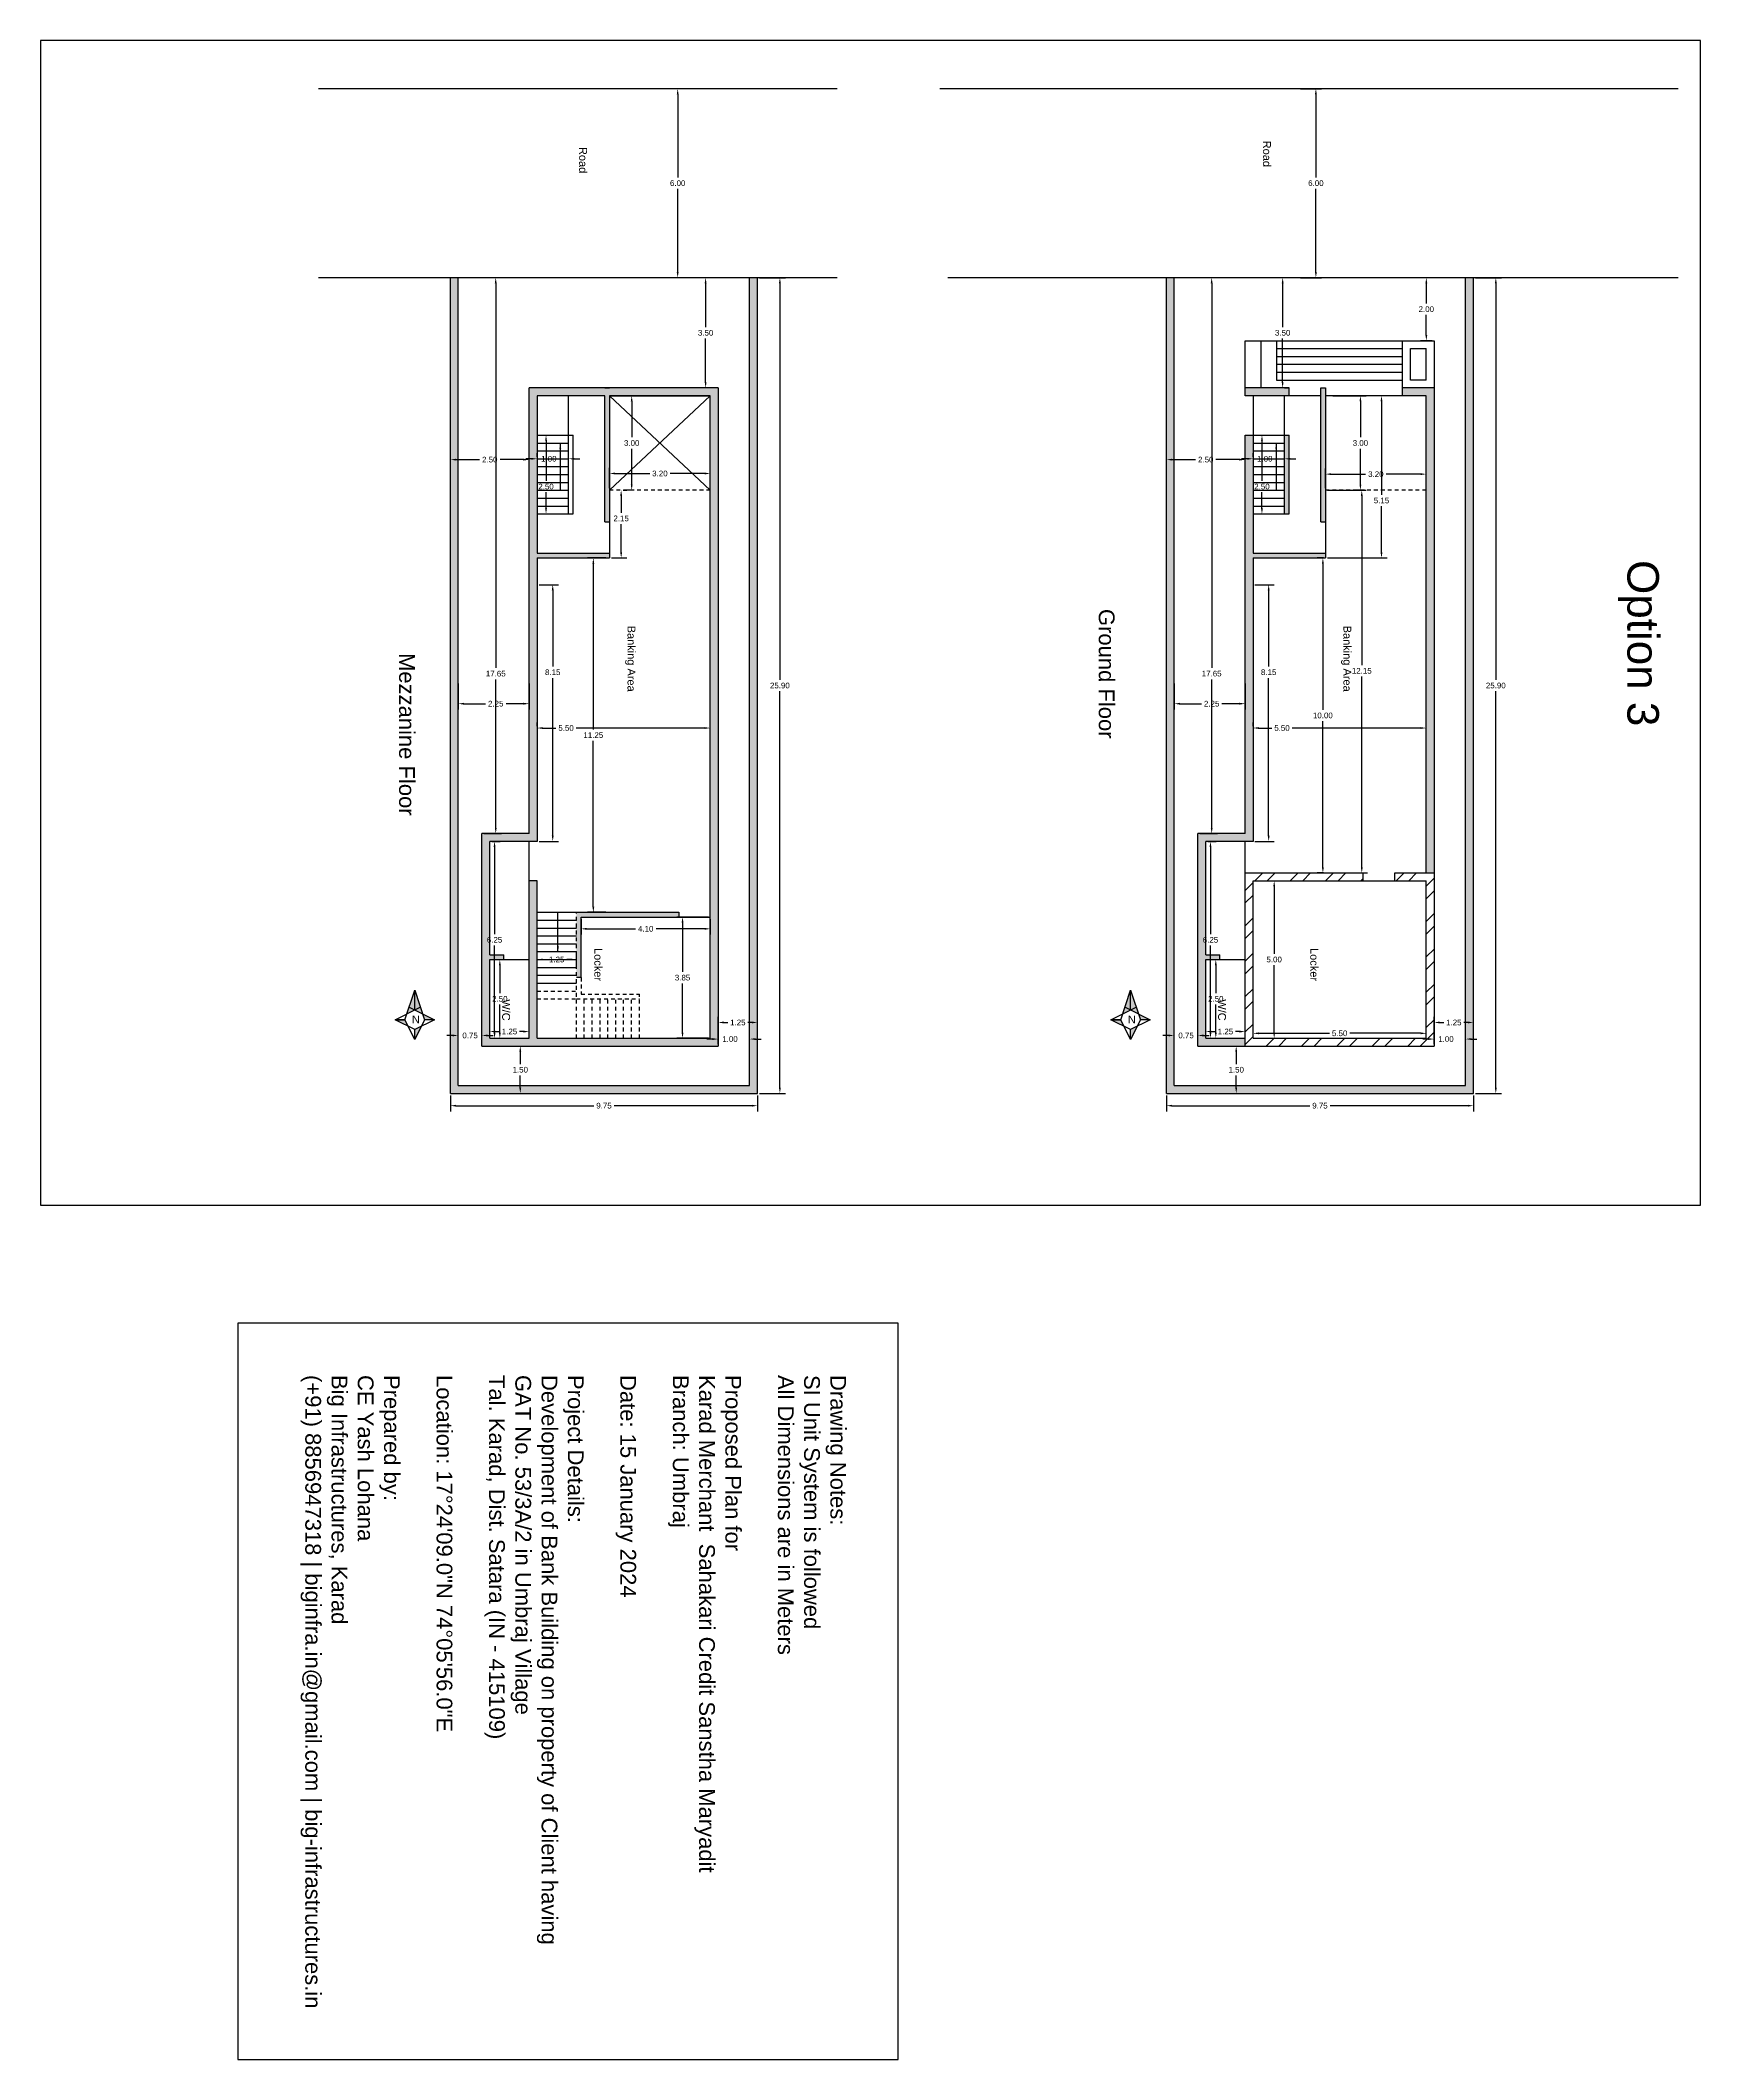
# Model space of a CAD drawing. Header units: millimetres. Extents: x 2239 to 2300, y 1619 to 1767.
# Drawn here: x 2238.7 to 2291.4, y 1618.5 to 1682.6 of the extents above; entities that cross this region are included whole.
import ezdxf

# ---------------------------------------------------------------- set-up
doc = ezdxf.new("R2010")
doc.units = ezdxf.units.MM
doc.header["$LTSCALE"] = 0.01
doc.header["$MEASUREMENT"] = 0
doc.linetypes.add('ACAD_ISO02W100', pattern=[15, 12, -3])
doc.styles.get("Standard").update_dxf_attribs({"font": 'arial.ttf'})
doc.dimstyles.get("Standard").update_dxf_attribs({"dimtxt": 0.18, "dimasz": 0.18, "dimexe": 0.18, "dimexo": 0.0625, "dimgap": 0.09, "dimtad": 0, "dimtih": 1, "dimtoh": 1, "dimzin": 0, "dimdsep": 46, "dimtxsty": 'Standard', "dimcen": 0.09, "dimadec": 0, "dimazin": 0, "dimtfac": 1, "dimtofl": 0, "dimtmove": 0, "dimatfit": 3, "dimfxl": 1, "dimtolj": 1, "dimtzin": 0, "dimarcsym": 0})

# ---------------------------------------------------------------- blocks, each defined once
blk = doc.blocks.new('*D1228')
at = {"color": 0, "lineweight": -2, "transparency": 16777216}
for p, q in [((2278.61, 1675.083), (2277.986, 1675.083)), ((2278.166, 1674.903), (2278.166, 1673.515)), ((2278.166, 1671.763), (2278.166, 1673.151)), ((2278.229, 1671.583), (2278.346, 1671.583))]:
    blk.add_line(p, q, dxfattribs=at)
at = {"color": 0, "transparency": 16777216}
for points in [[(2278.136, 1674.903), (2278.196, 1674.903), (2278.166, 1675.083)], [(2278.136, 1671.763), (2278.196, 1671.763), (2278.166, 1671.583)]]:
    blk.add_solid(points, dxfattribs=at)
at = {"layer": 'Defpoints', "color": 0, "transparency": 16777216}
for p in [(2278.166, 1675.083), (2278.672, 1675.083), (2278.166, 1671.583)]:
    blk.add_point(p, dxfattribs=at)
at = {"color": 0, "transparency": 16777216, "insert": (2278.166, 1673.333), "char_height": 0.18, "attachment_point": 5}
blk.add_mtext('\\A1;3.50', dxfattribs=at)
blk = doc.blocks.new('*D1229')
at = {"color": 0, "linetype": 'Continuous', "lineweight": -2, "transparency": 16777216}
for p, q in [((2274.545, 1651.022), (2274.365, 1651.022)), ((2274.725, 1650.745), (2274.725, 1651.202)), ((2275.475, 1650.745), (2275.475, 1651.202)), ((2275.655, 1651.022), (2275.835, 1651.022))]:
    blk.add_line(p, q, dxfattribs=at)
at = {"color": 0, "linetype": 'Continuous', "transparency": 16777216}
for points in [[(2274.545, 1651.052), (2274.545, 1650.992), (2274.725, 1651.022)], [(2275.655, 1651.052), (2275.655, 1650.992), (2275.475, 1651.022)]]:
    blk.add_solid(points, dxfattribs=at)
at = {"layer": 'Defpoints', "color": 0, "linetype": 'Continuous', "transparency": 16777216}
for p in [(2274.725, 1651.022), (2274.725, 1650.683), (2275.475, 1650.683)]:
    blk.add_point(p, dxfattribs=at)
at = {"color": 0, "linetype": 'Continuous', "transparency": 16777216, "insert": (2275.1, 1651.022), "char_height": 0.18, "attachment_point": 5}
blk.add_mtext('\\A1;0.75', dxfattribs=at)
blk = doc.blocks.new('*D1230')
at = {"color": 0, "linetype": 'Continuous', "lineweight": -2, "transparency": 16777216}
for p, q in [((2275.987, 1650.683), (2276.872, 1650.683)), ((2276.692, 1650.503), (2276.692, 1650.115)), ((2276.692, 1649.363), (2276.692, 1649.751)), ((2276.537, 1649.183), (2276.872, 1649.183))]:
    blk.add_line(p, q, dxfattribs=at)
at = {"color": 0, "linetype": 'Continuous', "transparency": 16777216}
for points in [[(2276.662, 1650.503), (2276.722, 1650.503), (2276.692, 1650.683)], [(2276.662, 1649.363), (2276.722, 1649.363), (2276.692, 1649.183)]]:
    blk.add_solid(points, dxfattribs=at)
at = {"layer": 'Defpoints', "color": 0, "linetype": 'Continuous', "transparency": 16777216}
for p in [(2275.925, 1650.683), (2276.475, 1649.183), (2276.692, 1649.183)]:
    blk.add_point(p, dxfattribs=at)
at = {"color": 0, "linetype": 'Continuous', "transparency": 16777216, "insert": (2276.692, 1649.933), "char_height": 0.18, "attachment_point": 5}
blk.add_mtext('\\A1;1.50', dxfattribs=at)
blk = doc.blocks.new('*D1231')
at = {"color": 0, "linetype": 'Continuous', "lineweight": -2, "transparency": 16777216}
for p, q in [((2282.975, 1650.745), (2282.975, 1651.088)), ((2283.975, 1650.745), (2283.975, 1651.088)), ((2282.795, 1650.908), (2282.615, 1650.908)), ((2284.155, 1650.908), (2284.335, 1650.908))]:
    blk.add_line(p, q, dxfattribs=at)
at = {"color": 0, "linetype": 'Continuous', "transparency": 16777216}
for points in [[(2282.795, 1650.938), (2282.795, 1650.878), (2282.975, 1650.908)], [(2284.155, 1650.938), (2284.155, 1650.878), (2283.975, 1650.908)]]:
    blk.add_solid(points, dxfattribs=at)
at = {"layer": 'Defpoints', "color": 0, "linetype": 'Continuous', "transparency": 16777216}
for p in [(2282.975, 1650.683), (2283.975, 1650.908), (2283.975, 1650.683)]:
    blk.add_point(p, dxfattribs=at)
at = {"color": 0, "linetype": 'Continuous', "transparency": 16777216, "insert": (2283.35, 1650.908), "char_height": 0.18, "attachment_point": 5}
blk.add_mtext('\\A1;1.00', dxfattribs=at)
blk = doc.blocks.new('*D1240')
at = {"color": 0, "linetype": 'Continuous', "lineweight": -2, "transparency": 16777216}
for p, q in [((2274.475, 1649.12), (2274.475, 1648.612)), ((2284.225, 1649.12), (2284.225, 1648.612)), ((2274.655, 1648.792), (2279.025, 1648.792)), ((2284.045, 1648.792), (2279.674, 1648.792))]:
    blk.add_line(p, q, dxfattribs=at)
at = {"color": 0, "linetype": 'Continuous', "transparency": 16777216}
for points in [[(2274.655, 1648.822), (2274.655, 1648.762), (2274.475, 1648.792)], [(2284.045, 1648.822), (2284.045, 1648.762), (2284.225, 1648.792)]]:
    blk.add_solid(points, dxfattribs=at)
at = {"layer": 'Defpoints', "color": 0, "linetype": 'Continuous', "transparency": 16777216}
for p in [(2274.475, 1649.183), (2284.225, 1649.183), (2274.475, 1648.792)]:
    blk.add_point(p, dxfattribs=at)
at = {"color": 0, "linetype": 'Continuous', "transparency": 16777216, "insert": (2279.35, 1648.792), "char_height": 0.18, "attachment_point": 5}
blk.add_mtext('\\A1;9.75', dxfattribs=at)
blk = doc.blocks.new('*D1241')
at = {"color": 0, "linetype": 'Continuous', "lineweight": -2, "transparency": 16777216}
for p, q in [((2284.287, 1675.083), (2285.113, 1675.083)), ((2284.933, 1674.903), (2284.933, 1662.315)), ((2284.933, 1649.363), (2284.933, 1661.951)), ((2284.287, 1649.183), (2285.113, 1649.183))]:
    blk.add_line(p, q, dxfattribs=at)
at = {"color": 0, "linetype": 'Continuous', "transparency": 16777216}
for points in [[(2284.903, 1674.903), (2284.963, 1674.903), (2284.933, 1675.083)], [(2284.903, 1649.363), (2284.963, 1649.363), (2284.933, 1649.183)]]:
    blk.add_solid(points, dxfattribs=at)
at = {"layer": 'Defpoints', "color": 0, "linetype": 'Continuous', "transparency": 16777216}
for p in [(2284.225, 1675.083), (2284.933, 1675.083), (2284.225, 1649.183)]:
    blk.add_point(p, dxfattribs=at)
at = {"color": 0, "linetype": 'Continuous', "transparency": 16777216, "insert": (2284.933, 1662.133), "char_height": 0.18, "attachment_point": 5}
blk.add_mtext('\\A1;25.90', dxfattribs=at)
blk = doc.blocks.new('*D1232')
at = {"color": 0, "linetype": 'Continuous', "lineweight": -2, "transparency": 16777216}
for p, q in [((2274.475, 1669.145), (2274.475, 1669.486)), ((2274.655, 1669.306), (2275.4, 1669.306)), ((2276.795, 1669.306), (2276.05, 1669.306)), ((2276.975, 1669.145), (2276.975, 1669.486))]:
    blk.add_line(p, q, dxfattribs=at)
at = {"color": 0, "linetype": 'Continuous', "transparency": 16777216}
for points in [[(2274.655, 1669.336), (2274.655, 1669.276), (2274.475, 1669.306)], [(2276.795, 1669.336), (2276.795, 1669.276), (2276.975, 1669.306)]]:
    blk.add_solid(points, dxfattribs=at)
at = {"layer": 'Defpoints', "color": 0, "linetype": 'Continuous', "transparency": 16777216}
for p in [(2274.475, 1669.306), (2274.475, 1669.083), (2276.975, 1669.083)]:
    blk.add_point(p, dxfattribs=at)
at = {"color": 0, "linetype": 'Continuous', "transparency": 16777216, "insert": (2275.725, 1669.306), "char_height": 0.18, "attachment_point": 5}
blk.add_mtext('\\A1;2.50', dxfattribs=at)
blk = doc.blocks.new('*D1233')
at = {"color": 0, "linetype": 'Continuous', "lineweight": -2, "transparency": 16777216}
for p, q in [((2277.045, 1669.333), (2276.865, 1669.333)), ((2277.225, 1669.395), (2277.225, 1669.513)), ((2278.225, 1669.395), (2278.225, 1669.513)), ((2278.405, 1669.333), (2278.585, 1669.333))]:
    blk.add_line(p, q, dxfattribs=at)
at = {"color": 0, "linetype": 'Continuous', "transparency": 16777216}
for points in [[(2277.045, 1669.363), (2277.045, 1669.303), (2277.225, 1669.333)], [(2278.405, 1669.363), (2278.405, 1669.303), (2278.225, 1669.333)]]:
    blk.add_solid(points, dxfattribs=at)
at = {"layer": 'Defpoints', "color": 0, "linetype": 'Continuous', "transparency": 16777216}
for p in [(2277.225, 1669.333), (2278.225, 1669.333), (2278.225, 1669.333)]:
    blk.add_point(p, dxfattribs=at)
at = {"color": 0, "linetype": 'Continuous', "transparency": 16777216, "insert": (2277.6, 1669.333), "char_height": 0.18, "attachment_point": 5}
blk.add_mtext('\\A1;1.00', dxfattribs=at)
blk = doc.blocks.new('*D1242')
at = {"color": 0, "linetype": 'Continuous', "lineweight": -2, "transparency": 16777216}
for p, q in [((2277.037, 1670.083), (2277.689, 1670.083)), ((2277.509, 1669.903), (2277.509, 1668.632)), ((2277.509, 1667.763), (2277.509, 1668.268)), ((2277.287, 1667.583), (2277.689, 1667.583))]:
    blk.add_line(p, q, dxfattribs=at)
at = {"color": 0, "linetype": 'Continuous', "transparency": 16777216}
for points in [[(2277.479, 1669.903), (2277.539, 1669.903), (2277.509, 1670.083)], [(2277.479, 1667.763), (2277.539, 1667.763), (2277.509, 1667.583)]]:
    blk.add_solid(points, dxfattribs=at)
at = {"layer": 'Defpoints', "color": 0, "linetype": 'Continuous', "transparency": 16777216}
for p in [(2276.975, 1670.083), (2277.225, 1667.583), (2277.509, 1667.583)]:
    blk.add_point(p, dxfattribs=at)
at = {"color": 0, "linetype": 'Continuous', "transparency": 16777216, "insert": (2277.509, 1668.45), "char_height": 0.18, "attachment_point": 5}
blk.add_mtext('\\A1;2.50', dxfattribs=at)
blk = doc.blocks.new('*D1234')
at = {"color": 0, "linetype": 'Continuous', "lineweight": -2, "transparency": 16777216}
for p, q in [((2280.764, 1668.333), (2280.498, 1668.333)), ((2280.678, 1668.153), (2280.678, 1662.782)), ((2280.678, 1656.363), (2280.678, 1662.418)), ((2280.43, 1656.183), (2280.858, 1656.183))]:
    blk.add_line(p, q, dxfattribs=at)
at = {"color": 0, "linetype": 'Continuous', "transparency": 16777216}
for points in [[(2280.648, 1668.153), (2280.708, 1668.153), (2280.678, 1668.333)], [(2280.648, 1656.363), (2280.708, 1656.363), (2280.678, 1656.183)]]:
    blk.add_solid(points, dxfattribs=at)
at = {"layer": 'Defpoints', "color": 0, "linetype": 'Continuous', "transparency": 16777216}
for p in [(2280.827, 1668.333), (2280.368, 1656.183), (2280.678, 1656.183)]:
    blk.add_point(p, dxfattribs=at)
at = {"color": 0, "linetype": 'Continuous', "transparency": 16777216, "insert": (2280.678, 1662.6), "char_height": 0.18, "attachment_point": 5}
blk.add_mtext('\\A1;12.15', dxfattribs=at)
blk = doc.blocks.new('*D1235')
at = {"color": 0, "linetype": 'Continuous', "lineweight": -2, "transparency": 16777216}
for p, q in [((2276.425, 1675.083), (2275.733, 1675.083)), ((2275.913, 1674.903), (2275.913, 1662.693)), ((2275.913, 1657.613), (2275.913, 1662.329)), ((2275.537, 1657.433), (2276.093, 1657.433))]:
    blk.add_line(p, q, dxfattribs=at)
at = {"color": 0, "linetype": 'Continuous', "transparency": 16777216}
for points in [[(2275.883, 1674.903), (2275.943, 1674.903), (2275.913, 1675.083)], [(2275.883, 1657.613), (2275.943, 1657.613), (2275.913, 1657.433)]]:
    blk.add_solid(points, dxfattribs=at)
at = {"layer": 'Defpoints', "color": 0, "linetype": 'Continuous', "transparency": 16777216}
for p in [(2275.913, 1675.083), (2276.488, 1675.083), (2275.475, 1657.433)]:
    blk.add_point(p, dxfattribs=at)
at = {"color": 0, "linetype": 'Continuous', "transparency": 16777216, "insert": (2275.913, 1662.511), "char_height": 0.18, "attachment_point": 5}
blk.add_mtext('\\A1;17.65', dxfattribs=at)
blk = doc.blocks.new('*D1236')
at = {"color": 0, "linetype": 'Continuous', "lineweight": -2, "transparency": 16777216}
for p, q in [((2277.225, 1660.846), (2277.225, 1660.964)), ((2277.405, 1660.784), (2277.822, 1660.784)), ((2282.545, 1660.784), (2278.469, 1660.784)), ((2282.725, 1660.846), (2282.725, 1660.964))]:
    blk.add_line(p, q, dxfattribs=at)
at = {"color": 0, "linetype": 'Continuous', "transparency": 16777216}
for points in [[(2277.405, 1660.814), (2277.405, 1660.754), (2277.225, 1660.784)], [(2282.545, 1660.814), (2282.545, 1660.754), (2282.725, 1660.784)]]:
    blk.add_solid(points, dxfattribs=at)
at = {"layer": 'Defpoints', "color": 0, "linetype": 'Continuous', "transparency": 16777216}
for p in [(2277.225, 1660.784), (2277.225, 1660.784), (2282.725, 1660.784)]:
    blk.add_point(p, dxfattribs=at)
at = {"color": 0, "linetype": 'Continuous', "transparency": 16777216, "insert": (2278.145, 1660.784), "char_height": 0.18, "attachment_point": 5}
blk.add_mtext('\\A1;5.50', dxfattribs=at)
blk = doc.blocks.new('*D1243')
at = {"color": 0, "linetype": 'Continuous', "lineweight": -2, "transparency": 16777216}
for p, q in [((2275.725, 1650.995), (2275.725, 1651.326)), ((2275.905, 1651.146), (2276.034, 1651.146)), ((2276.795, 1651.146), (2276.665, 1651.146)), ((2276.975, 1650.995), (2276.975, 1651.326))]:
    blk.add_line(p, q, dxfattribs=at)
at = {"color": 0, "linetype": 'Continuous', "transparency": 16777216}
for points in [[(2275.905, 1651.176), (2275.905, 1651.116), (2275.725, 1651.146)], [(2276.795, 1651.176), (2276.795, 1651.116), (2276.975, 1651.146)]]:
    blk.add_solid(points, dxfattribs=at)
at = {"layer": 'Defpoints', "color": 0, "linetype": 'Continuous', "transparency": 16777216}
for p in [(2275.725, 1651.146), (2275.725, 1650.933), (2276.975, 1650.933)]:
    blk.add_point(p, dxfattribs=at)
at = {"color": 0, "linetype": 'Continuous', "transparency": 16777216, "insert": (2276.35, 1651.146), "char_height": 0.18, "attachment_point": 5}
blk.add_mtext('\\A1;1.25', dxfattribs=at)
blk = doc.blocks.new('*D1244')
at = {"color": 0, "linetype": 'Continuous', "lineweight": -2, "transparency": 16777216}
for p, q in [((2275.787, 1657.183), (2276.055, 1657.183)), ((2275.875, 1657.003), (2275.875, 1654.24)), ((2275.875, 1651.113), (2275.875, 1653.876)), ((2275.787, 1650.933), (2276.055, 1650.933))]:
    blk.add_line(p, q, dxfattribs=at)
at = {"color": 0, "linetype": 'Continuous', "transparency": 16777216}
for points in [[(2275.845, 1657.003), (2275.905, 1657.003), (2275.875, 1657.183)], [(2275.845, 1651.113), (2275.905, 1651.113), (2275.875, 1650.933)]]:
    blk.add_solid(points, dxfattribs=at)
at = {"layer": 'Defpoints', "color": 0, "linetype": 'Continuous', "transparency": 16777216}
for p in [(2275.725, 1657.183), (2275.875, 1657.183), (2275.725, 1650.933)]:
    blk.add_point(p, dxfattribs=at)
at = {"color": 0, "linetype": 'Continuous', "transparency": 16777216, "insert": (2275.875, 1654.058), "char_height": 0.18, "attachment_point": 5}
blk.add_mtext('\\A1;6.25', dxfattribs=at)
blk = doc.blocks.new('*D1237')
at = {"color": 0, "lineweight": -2, "transparency": 16777216}
for p, q in [((2277.287, 1665.333), (2277.902, 1665.333)), ((2277.722, 1665.153), (2277.722, 1662.736)), ((2277.722, 1657.363), (2277.722, 1662.372)), ((2277.287, 1657.183), (2277.902, 1657.183))]:
    blk.add_line(p, q, dxfattribs=at)
at = {"color": 0, "transparency": 16777216}
for points in [[(2277.692, 1665.153), (2277.752, 1665.153), (2277.722, 1665.333)], [(2277.692, 1657.363), (2277.752, 1657.363), (2277.722, 1657.183)]]:
    blk.add_solid(points, dxfattribs=at)
at = {"layer": 'Defpoints', "color": 0, "transparency": 16777216}
for p in [(2277.225, 1665.333), (2277.722, 1665.333), (2277.225, 1657.183)]:
    blk.add_point(p, dxfattribs=at)
at = {"color": 0, "transparency": 16777216, "insert": (2277.722, 1662.554), "char_height": 0.18, "attachment_point": 5}
blk.add_mtext('\\A1;8.15', dxfattribs=at)
blk = doc.blocks.new('*D1245')
at = {"color": 0, "lineweight": -2, "transparency": 16777216}
for p, q in [((2282.975, 1650.745), (2282.975, 1651.614)), ((2284.225, 1650.745), (2284.225, 1651.614)), ((2283.155, 1651.434), (2283.284, 1651.434)), ((2284.045, 1651.434), (2283.915, 1651.434))]:
    blk.add_line(p, q, dxfattribs=at)
at = {"color": 0, "transparency": 16777216}
for points in [[(2283.155, 1651.464), (2283.155, 1651.404), (2282.975, 1651.434)], [(2284.045, 1651.464), (2284.045, 1651.404), (2284.225, 1651.434)]]:
    blk.add_solid(points, dxfattribs=at)
at = {"layer": 'Defpoints', "color": 0, "transparency": 16777216}
for p in [(2284.225, 1651.434), (2282.975, 1650.683), (2284.225, 1650.683)]:
    blk.add_point(p, dxfattribs=at)
at = {"color": 0, "transparency": 16777216, "insert": (2283.6, 1651.434), "char_height": 0.18, "attachment_point": 5}
blk.add_mtext('\\A1;1.25', dxfattribs=at)
blk = doc.blocks.new('*D1246')
at = {"color": 0, "lineweight": -2, "transparency": 16777216}
for p, q in [((2277.287, 1655.933), (2278.077, 1655.933)), ((2277.897, 1655.753), (2277.897, 1653.615)), ((2277.897, 1651.113), (2277.897, 1653.251)), ((2277.287, 1650.933), (2278.077, 1650.933))]:
    blk.add_line(p, q, dxfattribs=at)
at = {"color": 0, "transparency": 16777216}
for points in [[(2277.867, 1655.753), (2277.927, 1655.753), (2277.897, 1655.933)], [(2277.867, 1651.113), (2277.927, 1651.113), (2277.897, 1650.933)]]:
    blk.add_solid(points, dxfattribs=at)
at = {"layer": 'Defpoints', "color": 0, "transparency": 16777216}
for p in [(2277.225, 1655.933), (2277.225, 1650.933), (2277.897, 1650.933)]:
    blk.add_point(p, dxfattribs=at)
at = {"color": 0, "transparency": 16777216, "insert": (2277.897, 1653.433), "char_height": 0.18, "attachment_point": 5}
blk.add_mtext('\\A1;5.00', dxfattribs=at)
blk = doc.blocks.new('*D1247')
at = {"color": 0, "lineweight": -2, "transparency": 16777216}
for p, q in [((2277.225, 1650.995), (2277.225, 1651.27)), ((2277.405, 1651.09), (2279.651, 1651.09)), ((2282.545, 1651.09), (2280.298, 1651.09)), ((2282.725, 1650.995), (2282.725, 1651.27))]:
    blk.add_line(p, q, dxfattribs=at)
at = {"color": 0, "transparency": 16777216}
for points in [[(2277.405, 1651.12), (2277.405, 1651.06), (2277.225, 1651.09)], [(2282.545, 1651.12), (2282.545, 1651.06), (2282.725, 1651.09)]]:
    blk.add_solid(points, dxfattribs=at)
at = {"layer": 'Defpoints', "color": 0, "transparency": 16777216}
for p in [(2282.725, 1651.09), (2277.225, 1650.933), (2282.725, 1650.933)]:
    blk.add_point(p, dxfattribs=at)
at = {"color": 0, "transparency": 16777216, "insert": (2279.975, 1651.09), "char_height": 0.18, "attachment_point": 5}
blk.add_mtext('\\A1;5.50', dxfattribs=at)
blk = doc.blocks.new('*D1248')
at = {"color": 0, "lineweight": -2, "transparency": 16777216}
for p, q in [((2274.725, 1662.195), (2274.725, 1661.376)), ((2276.975, 1662.195), (2276.975, 1661.376)), ((2274.905, 1661.556), (2275.587, 1661.556)), ((2276.795, 1661.556), (2276.239, 1661.556))]:
    blk.add_line(p, q, dxfattribs=at)
at = {"color": 0, "transparency": 16777216}
for points in [[(2274.905, 1661.586), (2274.905, 1661.526), (2274.725, 1661.556)], [(2276.795, 1661.586), (2276.795, 1661.526), (2276.975, 1661.556)]]:
    blk.add_solid(points, dxfattribs=at)
at = {"layer": 'Defpoints', "color": 0, "transparency": 16777216}
for p in [(2274.725, 1662.258), (2276.975, 1662.258), (2276.975, 1661.556)]:
    blk.add_point(p, dxfattribs=at)
at = {"color": 0, "transparency": 16777216, "insert": (2275.913, 1661.556), "char_height": 0.18, "attachment_point": 5}
blk.add_mtext('\\A1;2.25', dxfattribs=at)
blk = doc.blocks.new('*D1249')
at = {"color": 0, "lineweight": -2, "transparency": 16777216}
for p, q in [((2275.787, 1653.433), (2276.224, 1653.433)), ((2276.044, 1653.253), (2276.044, 1652.365)), ((2276.044, 1651.113), (2276.044, 1652.001)), ((2275.787, 1650.933), (2276.224, 1650.933))]:
    blk.add_line(p, q, dxfattribs=at)
at = {"color": 0, "transparency": 16777216}
for points in [[(2276.014, 1653.253), (2276.074, 1653.253), (2276.044, 1653.433)], [(2276.014, 1651.113), (2276.074, 1651.113), (2276.044, 1650.933)]]:
    blk.add_solid(points, dxfattribs=at)
at = {"layer": 'Defpoints', "color": 0, "transparency": 16777216}
for p in [(2275.725, 1653.433), (2275.725, 1650.933), (2276.044, 1650.933)]:
    blk.add_point(p, dxfattribs=at)
at = {"color": 0, "transparency": 16777216, "insert": (2276.044, 1652.183), "char_height": 0.18, "attachment_point": 5}
blk.add_mtext('\\A1;2.50', dxfattribs=at)
blk = doc.blocks.new('*D1238')
at = {"color": 0, "lineweight": -2, "transparency": 16777216}
for p, q in [((2281.319, 1671.333), (2281.124, 1671.333)), ((2281.304, 1671.153), (2281.304, 1668.191)), ((2281.304, 1666.363), (2281.304, 1667.827)), ((2279.587, 1666.183), (2281.484, 1666.183))]:
    blk.add_line(p, q, dxfattribs=at)
at = {"color": 0, "transparency": 16777216}
for points in [[(2281.274, 1671.153), (2281.334, 1671.153), (2281.304, 1671.333)], [(2281.274, 1666.363), (2281.334, 1666.363), (2281.304, 1666.183)]]:
    blk.add_solid(points, dxfattribs=at)
at = {"layer": 'Defpoints', "color": 0, "transparency": 16777216}
for p in [(2281.304, 1671.333), (2281.382, 1671.333), (2279.525, 1666.183)]:
    blk.add_point(p, dxfattribs=at)
at = {"color": 0, "transparency": 16777216, "insert": (2281.304, 1668.009), "char_height": 0.18, "attachment_point": 5}
blk.add_mtext('\\A1;5.15', dxfattribs=at)
blk = doc.blocks.new('*D1239')
at = {"color": 0, "lineweight": -2, "transparency": 16777216}
for p, q in [((2279.76, 1671.333), (2280.815, 1671.333)), ((2280.635, 1671.153), (2280.635, 1670.015)), ((2280.635, 1668.513), (2280.635, 1669.651)), ((2279.587, 1668.333), (2280.815, 1668.333))]:
    blk.add_line(p, q, dxfattribs=at)
at = {"color": 0, "transparency": 16777216}
for points in [[(2280.605, 1671.153), (2280.665, 1671.153), (2280.635, 1671.333)], [(2280.605, 1668.513), (2280.665, 1668.513), (2280.635, 1668.333)]]:
    blk.add_solid(points, dxfattribs=at)
at = {"layer": 'Defpoints', "color": 0, "transparency": 16777216}
for p in [(2279.698, 1671.333), (2280.635, 1671.333), (2279.525, 1668.333)]:
    blk.add_point(p, dxfattribs=at)
at = {"color": 0, "transparency": 16777216, "insert": (2280.635, 1669.833), "char_height": 0.18, "attachment_point": 5}
blk.add_mtext('\\A1;3.00', dxfattribs=at)
blk = doc.blocks.new('*D1250')
at = {"color": 0, "lineweight": -2, "transparency": 16777216}
for p, q in [((2279.525, 1668.395), (2279.525, 1669.025)), ((2282.725, 1668.395), (2282.725, 1669.025)), ((2279.705, 1668.845), (2280.801, 1668.845)), ((2282.545, 1668.845), (2281.448, 1668.845))]:
    blk.add_line(p, q, dxfattribs=at)
at = {"color": 0, "transparency": 16777216}
for points in [[(2279.705, 1668.875), (2279.705, 1668.815), (2279.525, 1668.845)], [(2282.545, 1668.875), (2282.545, 1668.815), (2282.725, 1668.845)]]:
    blk.add_solid(points, dxfattribs=at)
at = {"layer": 'Defpoints', "color": 0, "transparency": 16777216}
for p in [(2279.525, 1668.333), (2282.725, 1668.845), (2282.725, 1668.333)]:
    blk.add_point(p, dxfattribs=at)
at = {"color": 0, "transparency": 16777216, "insert": (2281.125, 1668.845), "char_height": 0.18, "attachment_point": 5}
blk.add_mtext('\\A1;3.20', dxfattribs=at)
blk = doc.blocks.new('*D1251')
at = {"color": 0, "lineweight": -2, "transparency": 16777216}
for p, q in [((2282.912, 1675.083), (2282.547, 1675.083)), ((2282.727, 1674.903), (2282.727, 1674.265)), ((2282.727, 1673.263), (2282.727, 1673.901)), ((2282.912, 1673.083), (2282.547, 1673.083))]:
    blk.add_line(p, q, dxfattribs=at)
at = {"color": 0, "transparency": 16777216}
for points in [[(2282.697, 1674.903), (2282.757, 1674.903), (2282.727, 1675.083)], [(2282.697, 1673.263), (2282.757, 1673.263), (2282.727, 1673.083)]]:
    blk.add_solid(points, dxfattribs=at)
at = {"layer": 'Defpoints', "color": 0, "transparency": 16777216}
for p in [(2282.727, 1675.083), (2282.975, 1675.083), (2282.975, 1673.083)]:
    blk.add_point(p, dxfattribs=at)
at = {"color": 0, "transparency": 16777216, "insert": (2282.727, 1674.083), "char_height": 0.18, "attachment_point": 5}
blk.add_mtext('\\A1;2.00', dxfattribs=at)
blk = doc.blocks.new('*D1252')
at = {"color": 0, "lineweight": -2, "transparency": 16777216}
for p, q in [((2279.462, 1666.183), (2279.263, 1666.183)), ((2279.443, 1666.003), (2279.443, 1661.365)), ((2279.443, 1656.363), (2279.443, 1661.001)), ((2279.462, 1656.183), (2279.263, 1656.183))]:
    blk.add_line(p, q, dxfattribs=at)
at = {"color": 0, "transparency": 16777216}
for points in [[(2279.413, 1666.003), (2279.473, 1666.003), (2279.443, 1666.183)], [(2279.413, 1656.363), (2279.473, 1656.363), (2279.443, 1656.183)]]:
    blk.add_solid(points, dxfattribs=at)
at = {"layer": 'Defpoints', "color": 0, "transparency": 16777216}
for p in [(2279.525, 1666.183), (2279.443, 1656.183), (2279.525, 1656.183)]:
    blk.add_point(p, dxfattribs=at)
at = {"color": 0, "transparency": 16777216, "insert": (2279.443, 1661.183), "char_height": 0.18, "attachment_point": 5}
blk.add_mtext('\\A1;10.00', dxfattribs=at)
blk = doc.blocks.new('*D1253')
at = {"color": 0, "lineweight": -2, "transparency": 16777216}
for p, q in [((2278.735, 1681.083), (2279.401, 1681.083)), ((2279.221, 1680.903), (2279.221, 1678.265)), ((2279.221, 1675.263), (2279.221, 1677.901)), ((2278.735, 1675.083), (2279.401, 1675.083))]:
    blk.add_line(p, q, dxfattribs=at)
at = {"color": 0, "transparency": 16777216}
for points in [[(2279.191, 1680.903), (2279.251, 1680.903), (2279.221, 1681.083)], [(2279.191, 1675.263), (2279.251, 1675.263), (2279.221, 1675.083)]]:
    blk.add_solid(points, dxfattribs=at)
at = {"layer": 'Defpoints', "color": 0, "transparency": 16777216}
for p in [(2278.672, 1681.083), (2279.221, 1681.083), (2278.672, 1675.083)]:
    blk.add_point(p, dxfattribs=at)
at = {"color": 0, "transparency": 16777216, "insert": (2279.221, 1678.083), "char_height": 0.18, "attachment_point": 5}
blk.add_mtext('\\A1;6.00', dxfattribs=at)
blk = doc.blocks.new('*D1285')
at = {"color": 0, "lineweight": -2, "transparency": 16777216}
for p, q in [((2259.391, 1681.083), (2258.781, 1681.083)), ((2258.961, 1680.903), (2258.961, 1678.265)), ((2258.961, 1675.263), (2258.961, 1677.901)), ((2260.915, 1675.083), (2258.781, 1675.083))]:
    blk.add_line(p, q, dxfattribs=at)
at = {"color": 0, "transparency": 16777216}
for points in [[(2258.931, 1680.903), (2258.991, 1680.903), (2258.961, 1681.083)], [(2258.931, 1675.263), (2258.991, 1675.263), (2258.961, 1675.083)]]:
    blk.add_solid(points, dxfattribs=at)
at = {"layer": 'Defpoints', "color": 0, "transparency": 16777216}
for p in [(2258.961, 1681.083), (2259.454, 1681.083), (2260.977, 1675.083)]:
    blk.add_point(p, dxfattribs=at)
at = {"color": 0, "transparency": 16777216, "insert": (2258.961, 1678.083), "char_height": 0.18, "attachment_point": 5}
blk.add_mtext('\\A1;6.00', dxfattribs=at)
blk = doc.blocks.new('*D1280')
at = {"color": 0, "linetype": 'Continuous', "lineweight": -2, "transparency": 16777216}
for p, q in [((2251.816, 1651.022), (2251.636, 1651.022)), ((2251.996, 1650.745), (2251.996, 1651.202)), ((2252.746, 1650.745), (2252.746, 1651.202)), ((2252.926, 1651.022), (2253.106, 1651.022))]:
    blk.add_line(p, q, dxfattribs=at)
at = {"color": 0, "linetype": 'Continuous', "transparency": 16777216}
for points in [[(2251.816, 1651.052), (2251.816, 1650.992), (2251.996, 1651.022)], [(2252.926, 1651.052), (2252.926, 1650.992), (2252.746, 1651.022)]]:
    blk.add_solid(points, dxfattribs=at)
at = {"layer": 'Defpoints', "color": 0, "linetype": 'Continuous', "transparency": 16777216}
for p in [(2251.996, 1651.022), (2251.996, 1650.683), (2252.746, 1650.683)]:
    blk.add_point(p, dxfattribs=at)
at = {"color": 0, "linetype": 'Continuous', "transparency": 16777216, "insert": (2252.371, 1651.022), "char_height": 0.18, "attachment_point": 5}
blk.add_mtext('\\A1;0.75', dxfattribs=at)
blk = doc.blocks.new('*D1281')
at = {"color": 0, "linetype": 'Continuous', "lineweight": -2, "transparency": 16777216}
for p, q in [((2253.259, 1650.683), (2254.144, 1650.683)), ((2253.964, 1650.503), (2253.964, 1650.115)), ((2253.964, 1649.363), (2253.964, 1649.751)), ((2253.809, 1649.183), (2254.144, 1649.183))]:
    blk.add_line(p, q, dxfattribs=at)
at = {"color": 0, "linetype": 'Continuous', "transparency": 16777216}
for points in [[(2253.934, 1650.503), (2253.994, 1650.503), (2253.964, 1650.683)], [(2253.934, 1649.363), (2253.994, 1649.363), (2253.964, 1649.183)]]:
    blk.add_solid(points, dxfattribs=at)
at = {"layer": 'Defpoints', "color": 0, "linetype": 'Continuous', "transparency": 16777216}
for p in [(2253.196, 1650.683), (2253.746, 1649.183), (2253.964, 1649.183)]:
    blk.add_point(p, dxfattribs=at)
at = {"color": 0, "linetype": 'Continuous', "transparency": 16777216, "insert": (2253.964, 1649.933), "char_height": 0.18, "attachment_point": 5}
blk.add_mtext('\\A1;1.50', dxfattribs=at)
blk = doc.blocks.new('*D1282')
at = {"color": 0, "linetype": 'Continuous', "lineweight": -2, "transparency": 16777216}
for p, q in [((2260.246, 1650.745), (2260.246, 1651.088)), ((2261.246, 1650.745), (2261.246, 1651.088)), ((2260.066, 1650.908), (2259.886, 1650.908)), ((2261.426, 1650.908), (2261.606, 1650.908))]:
    blk.add_line(p, q, dxfattribs=at)
at = {"color": 0, "linetype": 'Continuous', "transparency": 16777216}
for points in [[(2260.066, 1650.938), (2260.066, 1650.878), (2260.246, 1650.908)], [(2261.426, 1650.938), (2261.426, 1650.878), (2261.246, 1650.908)]]:
    blk.add_solid(points, dxfattribs=at)
at = {"layer": 'Defpoints', "color": 0, "linetype": 'Continuous', "transparency": 16777216}
for p in [(2260.246, 1650.683), (2261.246, 1650.908), (2261.246, 1650.683)]:
    blk.add_point(p, dxfattribs=at)
at = {"color": 0, "linetype": 'Continuous', "transparency": 16777216, "insert": (2260.621, 1650.908), "char_height": 0.18, "attachment_point": 5}
blk.add_mtext('\\A1;1.00', dxfattribs=at)
blk = doc.blocks.new('*D1286')
at = {"color": 0, "linetype": 'Continuous', "lineweight": -2, "transparency": 16777216}
for p, q in [((2251.746, 1649.12), (2251.746, 1648.612)), ((2261.496, 1649.12), (2261.496, 1648.612)), ((2251.926, 1648.792), (2256.297, 1648.792)), ((2261.316, 1648.792), (2256.946, 1648.792))]:
    blk.add_line(p, q, dxfattribs=at)
at = {"color": 0, "linetype": 'Continuous', "transparency": 16777216}
for points in [[(2251.926, 1648.822), (2251.926, 1648.762), (2251.746, 1648.792)], [(2261.316, 1648.822), (2261.316, 1648.762), (2261.496, 1648.792)]]:
    blk.add_solid(points, dxfattribs=at)
at = {"layer": 'Defpoints', "color": 0, "linetype": 'Continuous', "transparency": 16777216}
for p in [(2251.746, 1649.183), (2261.496, 1649.183), (2251.746, 1648.792)]:
    blk.add_point(p, dxfattribs=at)
at = {"color": 0, "linetype": 'Continuous', "transparency": 16777216, "insert": (2256.621, 1648.792), "char_height": 0.18, "attachment_point": 5}
blk.add_mtext('\\A1;9.75', dxfattribs=at)
blk = doc.blocks.new('*D1287')
at = {"color": 0, "linetype": 'Continuous', "lineweight": -2, "transparency": 16777216}
for p, q in [((2261.559, 1675.083), (2262.385, 1675.083)), ((2262.205, 1674.903), (2262.205, 1662.315)), ((2262.205, 1649.363), (2262.205, 1661.951)), ((2261.559, 1649.183), (2262.385, 1649.183))]:
    blk.add_line(p, q, dxfattribs=at)
at = {"color": 0, "linetype": 'Continuous', "transparency": 16777216}
for points in [[(2262.175, 1674.903), (2262.235, 1674.903), (2262.205, 1675.083)], [(2262.175, 1649.363), (2262.235, 1649.363), (2262.205, 1649.183)]]:
    blk.add_solid(points, dxfattribs=at)
at = {"layer": 'Defpoints', "color": 0, "linetype": 'Continuous', "transparency": 16777216}
for p in [(2261.496, 1675.083), (2262.205, 1675.083), (2261.496, 1649.183)]:
    blk.add_point(p, dxfattribs=at)
at = {"color": 0, "linetype": 'Continuous', "transparency": 16777216, "insert": (2262.205, 1662.133), "char_height": 0.18, "attachment_point": 5}
blk.add_mtext('\\A1;25.90', dxfattribs=at)
blk = doc.blocks.new('*D1283')
at = {"color": 0, "linetype": 'Continuous', "lineweight": -2, "transparency": 16777216}
for p, q in [((2251.746, 1669.145), (2251.746, 1669.486)), ((2251.926, 1669.306), (2252.671, 1669.306)), ((2254.066, 1669.306), (2253.321, 1669.306)), ((2254.246, 1669.145), (2254.246, 1669.486))]:
    blk.add_line(p, q, dxfattribs=at)
at = {"color": 0, "linetype": 'Continuous', "transparency": 16777216}
for points in [[(2251.926, 1669.336), (2251.926, 1669.276), (2251.746, 1669.306)], [(2254.066, 1669.336), (2254.066, 1669.276), (2254.246, 1669.306)]]:
    blk.add_solid(points, dxfattribs=at)
at = {"layer": 'Defpoints', "color": 0, "linetype": 'Continuous', "transparency": 16777216}
for p in [(2251.746, 1669.306), (2251.746, 1669.083), (2254.246, 1669.083)]:
    blk.add_point(p, dxfattribs=at)
at = {"color": 0, "linetype": 'Continuous', "transparency": 16777216, "insert": (2252.996, 1669.306), "char_height": 0.18, "attachment_point": 5}
blk.add_mtext('\\A1;2.50', dxfattribs=at)
blk = doc.blocks.new('*D1288')
at = {"color": 0, "linetype": 'Continuous', "lineweight": -2, "transparency": 16777216}
for p, q in [((2254.316, 1669.333), (2254.136, 1669.333)), ((2254.496, 1669.395), (2254.496, 1669.513)), ((2255.496, 1669.395), (2255.496, 1669.513)), ((2255.676, 1669.333), (2255.856, 1669.333))]:
    blk.add_line(p, q, dxfattribs=at)
at = {"color": 0, "linetype": 'Continuous', "transparency": 16777216}
for points in [[(2254.316, 1669.363), (2254.316, 1669.303), (2254.496, 1669.333)], [(2255.676, 1669.363), (2255.676, 1669.303), (2255.496, 1669.333)]]:
    blk.add_solid(points, dxfattribs=at)
at = {"layer": 'Defpoints', "color": 0, "linetype": 'Continuous', "transparency": 16777216}
for p in [(2254.496, 1669.333), (2255.496, 1669.333), (2255.496, 1669.333)]:
    blk.add_point(p, dxfattribs=at)
at = {"color": 0, "linetype": 'Continuous', "transparency": 16777216, "insert": (2254.871, 1669.333), "char_height": 0.18, "attachment_point": 5}
blk.add_mtext('\\A1;1.00', dxfattribs=at)
blk = doc.blocks.new('*D1289')
at = {"color": 0, "linetype": 'Continuous', "lineweight": -2, "transparency": 16777216}
for p, q in [((2254.559, 1670.083), (2254.961, 1670.083)), ((2254.781, 1669.903), (2254.781, 1668.632)), ((2254.781, 1667.763), (2254.781, 1668.268)), ((2254.559, 1667.583), (2254.961, 1667.583))]:
    blk.add_line(p, q, dxfattribs=at)
at = {"color": 0, "linetype": 'Continuous', "transparency": 16777216}
for points in [[(2254.751, 1669.903), (2254.811, 1669.903), (2254.781, 1670.083)], [(2254.751, 1667.763), (2254.811, 1667.763), (2254.781, 1667.583)]]:
    blk.add_solid(points, dxfattribs=at)
at = {"layer": 'Defpoints', "color": 0, "linetype": 'Continuous', "transparency": 16777216}
for p in [(2254.496, 1670.083), (2254.496, 1667.583), (2254.781, 1667.583)]:
    blk.add_point(p, dxfattribs=at)
at = {"color": 0, "linetype": 'Continuous', "transparency": 16777216, "insert": (2254.781, 1668.45), "char_height": 0.18, "attachment_point": 5}
blk.add_mtext('\\A1;2.50', dxfattribs=at)
blk = doc.blocks.new('*D1284')
at = {"color": 0, "linetype": 'Continuous', "lineweight": -2, "transparency": 16777216}
for p, q in [((2253.697, 1675.083), (2253.005, 1675.083)), ((2253.185, 1674.903), (2253.185, 1662.693)), ((2253.185, 1657.613), (2253.185, 1662.329)), ((2252.809, 1657.433), (2253.365, 1657.433))]:
    blk.add_line(p, q, dxfattribs=at)
at = {"color": 0, "linetype": 'Continuous', "transparency": 16777216}
for points in [[(2253.155, 1674.903), (2253.215, 1674.903), (2253.185, 1675.083)], [(2253.155, 1657.613), (2253.215, 1657.613), (2253.185, 1657.433)]]:
    blk.add_solid(points, dxfattribs=at)
at = {"layer": 'Defpoints', "color": 0, "linetype": 'Continuous', "transparency": 16777216}
for p in [(2253.185, 1675.083), (2253.759, 1675.083), (2252.746, 1657.433)]:
    blk.add_point(p, dxfattribs=at)
at = {"color": 0, "linetype": 'Continuous', "transparency": 16777216, "insert": (2253.185, 1662.511), "char_height": 0.18, "attachment_point": 5}
blk.add_mtext('\\A1;17.65', dxfattribs=at)
blk = doc.blocks.new('*D1290')
at = {"color": 0, "linetype": 'Continuous', "lineweight": -2, "transparency": 16777216}
for p, q in [((2254.496, 1660.846), (2254.496, 1660.964)), ((2254.676, 1660.784), (2255.094, 1660.784)), ((2259.816, 1660.784), (2255.741, 1660.784)), ((2259.996, 1660.846), (2259.996, 1660.964))]:
    blk.add_line(p, q, dxfattribs=at)
at = {"color": 0, "linetype": 'Continuous', "transparency": 16777216}
for points in [[(2254.676, 1660.814), (2254.676, 1660.754), (2254.496, 1660.784)], [(2259.816, 1660.814), (2259.816, 1660.754), (2259.996, 1660.784)]]:
    blk.add_solid(points, dxfattribs=at)
at = {"layer": 'Defpoints', "color": 0, "linetype": 'Continuous', "transparency": 16777216}
for p in [(2254.496, 1660.784), (2254.496, 1660.784), (2259.996, 1660.784)]:
    blk.add_point(p, dxfattribs=at)
at = {"color": 0, "linetype": 'Continuous', "transparency": 16777216, "insert": (2255.417, 1660.784), "char_height": 0.18, "attachment_point": 5}
blk.add_mtext('\\A1;5.50', dxfattribs=at)
blk = doc.blocks.new('*D1291')
at = {"color": 0, "linetype": 'Continuous', "lineweight": -2, "transparency": 16777216}
for p, q in [((2252.996, 1650.995), (2252.996, 1651.326)), ((2253.176, 1651.146), (2253.305, 1651.146)), ((2254.066, 1651.146), (2253.937, 1651.146)), ((2254.246, 1650.995), (2254.246, 1651.326))]:
    blk.add_line(p, q, dxfattribs=at)
at = {"color": 0, "linetype": 'Continuous', "transparency": 16777216}
for points in [[(2253.176, 1651.176), (2253.176, 1651.116), (2252.996, 1651.146)], [(2254.066, 1651.176), (2254.066, 1651.116), (2254.246, 1651.146)]]:
    blk.add_solid(points, dxfattribs=at)
at = {"layer": 'Defpoints', "color": 0, "linetype": 'Continuous', "transparency": 16777216}
for p in [(2252.996, 1651.146), (2252.996, 1650.933), (2254.246, 1650.933)]:
    blk.add_point(p, dxfattribs=at)
at = {"color": 0, "linetype": 'Continuous', "transparency": 16777216, "insert": (2253.621, 1651.146), "char_height": 0.18, "attachment_point": 5}
blk.add_mtext('\\A1;1.25', dxfattribs=at)
blk = doc.blocks.new('*D1292')
at = {"color": 0, "linetype": 'Continuous', "lineweight": -2, "transparency": 16777216}
for p, q in [((2253.059, 1657.183), (2253.327, 1657.183)), ((2253.147, 1657.003), (2253.147, 1654.24)), ((2253.147, 1651.113), (2253.147, 1653.876)), ((2253.059, 1650.933), (2253.327, 1650.933))]:
    blk.add_line(p, q, dxfattribs=at)
at = {"color": 0, "linetype": 'Continuous', "transparency": 16777216}
for points in [[(2253.117, 1657.003), (2253.177, 1657.003), (2253.147, 1657.183)], [(2253.117, 1651.113), (2253.177, 1651.113), (2253.147, 1650.933)]]:
    blk.add_solid(points, dxfattribs=at)
at = {"layer": 'Defpoints', "color": 0, "linetype": 'Continuous', "transparency": 16777216}
for p in [(2252.996, 1657.183), (2253.147, 1657.183), (2252.996, 1650.933)]:
    blk.add_point(p, dxfattribs=at)
at = {"color": 0, "linetype": 'Continuous', "transparency": 16777216, "insert": (2253.147, 1654.058), "char_height": 0.18, "attachment_point": 5}
blk.add_mtext('\\A1;6.25', dxfattribs=at)
blk = doc.blocks.new('*D1293')
at = {"color": 0, "lineweight": -2, "transparency": 16777216}
for p, q in [((2254.559, 1665.333), (2255.174, 1665.333)), ((2254.994, 1665.153), (2254.994, 1662.736)), ((2254.994, 1657.363), (2254.994, 1662.372)), ((2254.559, 1657.183), (2255.174, 1657.183))]:
    blk.add_line(p, q, dxfattribs=at)
at = {"color": 0, "transparency": 16777216}
for points in [[(2254.964, 1665.153), (2255.024, 1665.153), (2254.994, 1665.333)], [(2254.964, 1657.363), (2255.024, 1657.363), (2254.994, 1657.183)]]:
    blk.add_solid(points, dxfattribs=at)
at = {"layer": 'Defpoints', "color": 0, "transparency": 16777216}
for p in [(2254.496, 1665.333), (2254.994, 1665.333), (2254.496, 1657.183)]:
    blk.add_point(p, dxfattribs=at)
at = {"color": 0, "transparency": 16777216, "insert": (2254.994, 1662.554), "char_height": 0.18, "attachment_point": 5}
blk.add_mtext('\\A1;8.15', dxfattribs=at)
blk = doc.blocks.new('*D1294')
at = {"color": 0, "lineweight": -2, "transparency": 16777216}
for p, q in [((2260.246, 1650.745), (2260.246, 1651.614)), ((2261.496, 1650.745), (2261.496, 1651.614)), ((2260.426, 1651.434), (2260.555, 1651.434)), ((2261.316, 1651.434), (2261.187, 1651.434))]:
    blk.add_line(p, q, dxfattribs=at)
at = {"color": 0, "transparency": 16777216}
for points in [[(2260.426, 1651.464), (2260.426, 1651.404), (2260.246, 1651.434)], [(2261.316, 1651.464), (2261.316, 1651.404), (2261.496, 1651.434)]]:
    blk.add_solid(points, dxfattribs=at)
at = {"layer": 'Defpoints', "color": 0, "transparency": 16777216}
for p in [(2261.496, 1651.434), (2260.246, 1650.683), (2261.496, 1650.683)]:
    blk.add_point(p, dxfattribs=at)
at = {"color": 0, "transparency": 16777216, "insert": (2260.871, 1651.434), "char_height": 0.18, "attachment_point": 5}
blk.add_mtext('\\A1;1.25', dxfattribs=at)
blk = doc.blocks.new('*D1295')
at = {"color": 0, "lineweight": -2, "transparency": 16777216}
for p, q in [((2251.996, 1662.195), (2251.996, 1661.376)), ((2254.246, 1662.195), (2254.246, 1661.376)), ((2252.176, 1661.556), (2252.859, 1661.556)), ((2254.066, 1661.556), (2253.511, 1661.556))]:
    blk.add_line(p, q, dxfattribs=at)
at = {"color": 0, "transparency": 16777216}
for points in [[(2252.176, 1661.586), (2252.176, 1661.526), (2251.996, 1661.556)], [(2254.066, 1661.586), (2254.066, 1661.526), (2254.246, 1661.556)]]:
    blk.add_solid(points, dxfattribs=at)
at = {"layer": 'Defpoints', "color": 0, "transparency": 16777216}
for p in [(2251.996, 1662.258), (2254.246, 1662.258), (2254.246, 1661.556)]:
    blk.add_point(p, dxfattribs=at)
at = {"color": 0, "transparency": 16777216, "insert": (2253.185, 1661.556), "char_height": 0.18, "attachment_point": 5}
blk.add_mtext('\\A1;2.25', dxfattribs=at)
blk = doc.blocks.new('*D1296')
at = {"color": 0, "lineweight": -2, "transparency": 16777216}
for p, q in [((2253.059, 1653.433), (2253.495, 1653.433)), ((2253.315, 1653.253), (2253.315, 1652.365)), ((2253.315, 1651.113), (2253.315, 1652.001)), ((2253.059, 1650.933), (2253.495, 1650.933))]:
    blk.add_line(p, q, dxfattribs=at)
at = {"color": 0, "transparency": 16777216}
for points in [[(2253.285, 1653.253), (2253.345, 1653.253), (2253.315, 1653.433)], [(2253.285, 1651.113), (2253.345, 1651.113), (2253.315, 1650.933)]]:
    blk.add_solid(points, dxfattribs=at)
at = {"layer": 'Defpoints', "color": 0, "transparency": 16777216}
for p in [(2252.996, 1653.433), (2252.996, 1650.933), (2253.315, 1650.933)]:
    blk.add_point(p, dxfattribs=at)
at = {"color": 0, "transparency": 16777216, "insert": (2253.315, 1652.183), "char_height": 0.18, "attachment_point": 5}
blk.add_mtext('\\A1;2.50', dxfattribs=at)
blk = doc.blocks.new('*D1297')
at = {"color": 0, "lineweight": -2, "transparency": 16777216}
for p, q in [((2257.227, 1668.333), (2257.346, 1668.333)), ((2257.166, 1668.153), (2257.166, 1667.621)), ((2257.166, 1666.363), (2257.166, 1667.257)), ((2256.859, 1666.183), (2257.346, 1666.183))]:
    blk.add_line(p, q, dxfattribs=at)
at = {"color": 0, "transparency": 16777216}
for points in [[(2257.136, 1668.153), (2257.196, 1668.153), (2257.166, 1668.333)], [(2257.136, 1666.363), (2257.196, 1666.363), (2257.166, 1666.183)]]:
    blk.add_solid(points, dxfattribs=at)
at = {"layer": 'Defpoints', "color": 0, "transparency": 16777216}
for p in [(2257.164, 1668.333), (2257.166, 1668.333), (2256.796, 1666.183)]:
    blk.add_point(p, dxfattribs=at)
at = {"color": 0, "transparency": 16777216, "insert": (2257.166, 1667.439), "char_height": 0.18, "attachment_point": 5}
blk.add_mtext('\\A1;2.15', dxfattribs=at)
blk = doc.blocks.new('*D1298')
at = {"color": 0, "lineweight": -2, "transparency": 16777216}
for p, q in [((2257.679, 1671.333), (2257.321, 1671.333)), ((2257.501, 1671.153), (2257.501, 1670.015)), ((2257.501, 1668.513), (2257.501, 1669.651)), ((2257.571, 1668.333), (2257.321, 1668.333))]:
    blk.add_line(p, q, dxfattribs=at)
at = {"color": 0, "transparency": 16777216}
for points in [[(2257.471, 1671.153), (2257.531, 1671.153), (2257.501, 1671.333)], [(2257.471, 1668.513), (2257.531, 1668.513), (2257.501, 1668.333)]]:
    blk.add_solid(points, dxfattribs=at)
at = {"layer": 'Defpoints', "color": 0, "transparency": 16777216}
for p in [(2257.501, 1671.333), (2257.741, 1671.333), (2257.634, 1668.333)]:
    blk.add_point(p, dxfattribs=at)
at = {"color": 0, "transparency": 16777216, "insert": (2257.501, 1669.833), "char_height": 0.18, "attachment_point": 5}
blk.add_mtext('\\A1;3.00', dxfattribs=at)
blk = doc.blocks.new('*D1299')
at = {"color": 0, "lineweight": -2, "transparency": 16777216}
for p, q in [((2256.796, 1668.395), (2256.796, 1669.046)), ((2259.996, 1668.395), (2259.996, 1669.046)), ((2256.976, 1668.866), (2258.073, 1668.866)), ((2259.816, 1668.866), (2258.72, 1668.866))]:
    blk.add_line(p, q, dxfattribs=at)
at = {"color": 0, "transparency": 16777216}
for points in [[(2256.976, 1668.896), (2256.976, 1668.836), (2256.796, 1668.866)], [(2259.816, 1668.896), (2259.816, 1668.836), (2259.996, 1668.866)]]:
    blk.add_solid(points, dxfattribs=at)
at = {"layer": 'Defpoints', "color": 0, "transparency": 16777216}
for p in [(2256.796, 1668.333), (2259.996, 1668.866), (2259.996, 1668.333)]:
    blk.add_point(p, dxfattribs=at)
at = {"color": 0, "transparency": 16777216, "insert": (2258.396, 1668.866), "char_height": 0.18, "attachment_point": 5}
blk.add_mtext('\\A1;3.20', dxfattribs=at)
blk = doc.blocks.new('*D1300')
at = {"color": 0, "linetype": 'Continuous', "lineweight": -2, "transparency": 16777216}
for p, q in [((2254.496, 1653.245), (2254.496, 1653.613)), ((2255.746, 1653.245), (2255.746, 1653.613)), ((2254.676, 1653.433), (2254.805, 1653.433)), ((2255.566, 1653.433), (2255.437, 1653.433))]:
    blk.add_line(p, q, dxfattribs=at)
at = {"color": 0, "linetype": 'Continuous', "transparency": 16777216}
for points in [[(2254.676, 1653.463), (2254.676, 1653.403), (2254.496, 1653.433)], [(2255.566, 1653.463), (2255.566, 1653.403), (2255.746, 1653.433)]]:
    blk.add_solid(points, dxfattribs=at)
at = {"layer": 'Defpoints', "color": 0, "linetype": 'Continuous', "transparency": 16777216}
for p in [(2254.496, 1653.183), (2255.746, 1653.433), (2255.746, 1653.183)]:
    blk.add_point(p, dxfattribs=at)
at = {"color": 0, "linetype": 'Continuous', "transparency": 16777216, "insert": (2255.121, 1653.433), "char_height": 0.18, "attachment_point": 5}
blk.add_mtext('\\A1;1.25', dxfattribs=at)
blk = doc.blocks.new('*D1301')
at = {"color": 0, "lineweight": -2, "transparency": 16777216}
for p, q in [((2259.934, 1654.783), (2258.935, 1654.783)), ((2259.115, 1654.603), (2259.115, 1653.04)), ((2259.115, 1651.113), (2259.115, 1652.676)), ((2259.934, 1650.933), (2258.935, 1650.933))]:
    blk.add_line(p, q, dxfattribs=at)
at = {"color": 0, "transparency": 16777216}
for points in [[(2259.085, 1654.603), (2259.145, 1654.603), (2259.115, 1654.783)], [(2259.085, 1651.113), (2259.145, 1651.113), (2259.115, 1650.933)]]:
    blk.add_solid(points, dxfattribs=at)
at = {"layer": 'Defpoints', "color": 0, "transparency": 16777216}
for p in [(2259.996, 1654.783), (2259.115, 1650.933), (2259.996, 1650.933)]:
    blk.add_point(p, dxfattribs=at)
at = {"color": 0, "transparency": 16777216, "insert": (2259.115, 1652.858), "char_height": 0.18, "attachment_point": 5}
blk.add_mtext('\\A1;3.85', dxfattribs=at)
blk = doc.blocks.new('*D1302')
at = {"color": 0, "lineweight": -2, "transparency": 16777216}
for p, q in [((2255.896, 1654.72), (2255.896, 1654.228)), ((2256.076, 1654.408), (2257.619, 1654.408)), ((2259.816, 1654.408), (2258.273, 1654.408)), ((2259.996, 1654.72), (2259.996, 1654.228))]:
    blk.add_line(p, q, dxfattribs=at)
at = {"color": 0, "transparency": 16777216}
for points in [[(2256.076, 1654.438), (2256.076, 1654.378), (2255.896, 1654.408)], [(2259.816, 1654.438), (2259.816, 1654.378), (2259.996, 1654.408)]]:
    blk.add_solid(points, dxfattribs=at)
at = {"layer": 'Defpoints', "color": 0, "transparency": 16777216}
for p in [(2255.896, 1654.783), (2255.896, 1654.408), (2259.996, 1654.783)]:
    blk.add_point(p, dxfattribs=at)
at = {"color": 0, "transparency": 16777216, "insert": (2257.946, 1654.408), "char_height": 0.18, "attachment_point": 5}
blk.add_mtext('\\A1;4.10', dxfattribs=at)
blk = doc.blocks.new('*D1303')
at = {"color": 0, "lineweight": -2, "transparency": 16777216}
for p, q in [((2256.684, 1666.183), (2256.103, 1666.183)), ((2256.283, 1666.003), (2256.283, 1660.74)), ((2256.283, 1655.113), (2256.283, 1660.376)), ((2256.684, 1654.933), (2256.103, 1654.933))]:
    blk.add_line(p, q, dxfattribs=at)
at = {"color": 0, "transparency": 16777216}
for points in [[(2256.253, 1666.003), (2256.313, 1666.003), (2256.283, 1666.183)], [(2256.253, 1655.113), (2256.313, 1655.113), (2256.283, 1654.933)]]:
    blk.add_solid(points, dxfattribs=at)
at = {"layer": 'Defpoints', "color": 0, "transparency": 16777216}
for p in [(2256.283, 1666.183), (2256.746, 1666.183), (2256.746, 1654.933)]:
    blk.add_point(p, dxfattribs=at)
at = {"color": 0, "transparency": 16777216, "insert": (2256.283, 1660.558), "char_height": 0.18, "attachment_point": 5}
blk.add_mtext('\\A1;11.25', dxfattribs=at)
blk = doc.blocks.new('*D1304')
at = {"color": 0, "lineweight": -2, "transparency": 16777216}
for p, q in [((2260.184, 1675.083), (2259.668, 1675.083)), ((2259.848, 1674.903), (2259.848, 1673.515)), ((2259.848, 1671.763), (2259.848, 1673.151)), ((2260.184, 1671.583), (2259.668, 1671.583))]:
    blk.add_line(p, q, dxfattribs=at)
at = {"color": 0, "transparency": 16777216}
for points in [[(2259.818, 1674.903), (2259.878, 1674.903), (2259.848, 1675.083)], [(2259.818, 1671.763), (2259.878, 1671.763), (2259.848, 1671.583)]]:
    blk.add_solid(points, dxfattribs=at)
at = {"layer": 'Defpoints', "color": 0, "transparency": 16777216}
for p in [(2259.848, 1675.083), (2260.246, 1675.083), (2260.246, 1671.583)]:
    blk.add_point(p, dxfattribs=at)
at = {"color": 0, "transparency": 16777216, "insert": (2259.848, 1673.333), "char_height": 0.18, "attachment_point": 5}
blk.add_mtext('\\A1;3.50', dxfattribs=at)

msp = doc.modelspace()

# ---------------------------------------------------------------- hatches: boundary and pattern name
h = msp.add_hatch(color=256)
h.dxf.hatch_style = 1
h.paths.add_polyline_path([(2261.496, 1675.083), (2261.246, 1675.083), (2261.246, 1649.433), (2251.996, 1649.433), (2251.996, 1675.083), (2251.746, 1675.083), (2251.746, 1649.183), (2261.496, 1649.183)])
h = msp.add_hatch(color=256)
h.dxf.hatch_style = 1
h.paths.add_polyline_path([(2284.225, 1675.083), (2283.975, 1675.083), (2283.975, 1649.433), (2274.725, 1649.433), (2274.725, 1675.083), (2274.475, 1675.083), (2274.475, 1649.183), (2284.225, 1649.183)])
at = {"linetype": 'ACAD_ISO02W100', "true_color": 0x4554a5}
h = msp.add_hatch(color=175, dxfattribs=at)
h.dxf.hatch_style = 1
h.paths.add_polyline_path([(2260.246, 1671.583), (2254.246, 1671.583), (2254.246, 1657.433), (2252.746, 1657.433), (2252.746, 1650.683), (2260.246, 1650.683)])
h.paths.add_polyline_path([(2259.996, 1650.933), (2254.496, 1650.933), (2254.496, 1655.933), (2254.246, 1655.933), (2254.246, 1650.933), (2252.996, 1650.933), (2252.996, 1653.433), (2253.446, 1653.433), (2253.446, 1653.583), (2252.996, 1653.583), (2252.996, 1657.183), (2254.496, 1657.183), (2254.496, 1666.183), (2256.796, 1666.183), (2256.796, 1666.333), (2254.496, 1666.333), (2254.496, 1671.333), (2256.646, 1671.333), (2256.646, 1667.333), (2256.796, 1667.333), (2256.796, 1671.333), (2259.996, 1671.333)], flags=16)
h.paths.add_polyline_path([(2255.496, 1670.083), (2255.646, 1670.083), (2255.646, 1667.583), (2255.496, 1667.583)], flags=0)
h.paths.add_polyline_path([(2258.996, 1654.933), (2258.996, 1654.783), (2255.896, 1654.783), (2255.896, 1652.858), (2255.896, 1652.333), (2257.746, 1652.333), (2257.746, 1652.183), (2255.746, 1652.183), (2255.746, 1654.933)], flags=0)
h.paths.add_polyline_path([(2254.574, 1669.146), (2255.153, 1669.146), (2255.153, 1669.517), (2254.574, 1669.517)], flags=8)
h.paths.add_polyline_path([(2254.494, 1668.263), (2255.073, 1668.263), (2255.073, 1668.634), (2254.494, 1668.634)], flags=24)
h.paths.add_polyline_path([(2255.128, 1660.597), (2255.708, 1660.597), (2255.708, 1660.968), (2255.128, 1660.968)], flags=8)
h.paths.add_polyline_path([(2253.323, 1650.959), (2253.902, 1650.959), (2253.902, 1651.33), (2253.323, 1651.33)], flags=8)
h.paths.add_polyline_path([(2252.857, 1653.871), (2253.437, 1653.871), (2253.437, 1654.242), (2252.857, 1654.242)], flags=24)
h.paths.add_polyline_path([(2254.704, 1662.367), (2255.283, 1662.367), (2255.283, 1662.738), (2254.704, 1662.738)], flags=8)
h.paths.add_polyline_path([(2253.028, 1651.996), (2253.607, 1651.996), (2253.607, 1652.367), (2253.028, 1652.367)], flags=8)
h.paths.add_polyline_path([(2256.877, 1667.252), (2257.457, 1667.252), (2257.457, 1667.623), (2256.877, 1667.623)], flags=8)
h.paths.add_polyline_path([(2257.212, 1669.646), (2257.791, 1669.646), (2257.791, 1670.017), (2257.212, 1670.017)], flags=8)
h.paths.add_polyline_path([(2258.107, 1668.679), (2258.687, 1668.679), (2258.687, 1669.05), (2258.107, 1669.05)], flags=8)
h.paths.add_polyline_path([(2254.823, 1653.246), (2255.402, 1653.246), (2255.402, 1653.617), (2254.823, 1653.617)], flags=8)
h.paths.add_polyline_path([(2258.825, 1652.671), (2259.404, 1652.671), (2259.404, 1653.042), (2258.825, 1653.042)], flags=8)
h.paths.add_polyline_path([(2257.661, 1654.222), (2258.24, 1654.222), (2258.24, 1654.593), (2257.661, 1654.593)], flags=8)
h.paths.add_polyline_path([(2255.915, 1660.371), (2256.634, 1660.371), (2256.634, 1660.742), (2255.915, 1660.742)], flags=8)
h.paths.add_polyline_path([(2256.18, 1653.885), (2256.18, 1652.707), (2256.695, 1652.707), (2256.695, 1653.885)], flags=8)
h.paths.add_polyline_path([(2253.248, 1652.237), (2253.248, 1651.433), (2253.764, 1651.433), (2253.764, 1652.237)], flags=8)
h.paths.add_polyline_path([(2257.231, 1664.122), (2257.231, 1661.9), (2257.746, 1661.9), (2257.746, 1664.122)], flags=8)
at = {"true_color": 0x4554a5}
h = msp.add_hatch(color=175, dxfattribs=at)
h.dxf.hatch_style = 1
h.paths.add_polyline_path([(2282.725, 1656.183), (2282.975, 1656.183), (2282.975, 1671.583), (2281.975, 1671.583), (2281.975, 1671.333), (2282.725, 1671.333)])
h.paths.add_polyline_path([(2279.525, 1671.583), (2279.375, 1671.583), (2279.375, 1667.333), (2279.525, 1667.333)])
h.paths.add_polyline_path([(2276.975, 1671.583), (2276.975, 1671.333), (2278.375, 1671.333), (2278.375, 1671.583)])
h.paths.add_polyline_path([(2278.225, 1667.583), (2278.375, 1667.583), (2278.375, 1670.083), (2278.225, 1670.083)], flags=17)
h.paths.add_polyline_path([(2277.225, 1670.083), (2276.975, 1670.083), (2276.975, 1657.433), (2275.475, 1657.433), (2275.475, 1650.683), (2276.975, 1650.683), (2276.975, 1650.933), (2275.725, 1650.933), (2275.725, 1653.433), (2276.175, 1653.433), (2276.175, 1653.583), (2275.725, 1653.583), (2275.725, 1657.183), (2277.225, 1657.183), (2277.225, 1666.183), (2279.525, 1666.183), (2279.525, 1666.333), (2277.225, 1666.333)])
h.paths.add_polyline_path([(2277.222, 1668.263), (2277.801, 1668.263), (2277.801, 1668.634), (2277.222, 1668.634)], flags=24)
h.paths.add_polyline_path([(2275.585, 1653.871), (2276.165, 1653.871), (2276.165, 1654.242), (2275.585, 1654.242)], flags=24)
h.paths.add_polyline_path([(2275.756, 1651.996), (2276.336, 1651.996), (2276.336, 1652.367), (2275.756, 1652.367)], flags=25)
h = msp.add_hatch(dxfattribs=at)
h.set_pattern_fill('STEEL', color=175, scale=0.25)
h.set_pattern_definition([(45, (781.6878, 84.7315), (-0.561266, 0.561266), []), (45, (781.6878, 85.12835), (-0.561266, 0.561266), [])])
h.paths.add_polyline_path([(2282.725, 1650.933), (2277.225, 1650.933), (2277.225, 1655.933), (2280.725, 1655.933), (2280.725, 1656.183), (2276.975, 1656.183), (2276.975, 1650.683), (2282.975, 1650.683), (2282.975, 1656.183), (2281.725, 1656.183), (2281.725, 1655.933), (2282.725, 1655.933)])
h.paths.add_polyline_path([(2275.977, 1652.237), (2275.977, 1651.433), (2276.492, 1651.433), (2276.492, 1652.237)], flags=9)
at = {"linetype": 'ACAD_ISO02W100', "true_color": 0x4554a5}
h = msp.add_hatch(color=175, dxfattribs=at)
h.dxf.hatch_style = 1
h.paths.add_polyline_path([(2258.996, 1654.933), (2255.746, 1654.933), (2255.746, 1652.858), (2255.896, 1652.858), (2255.896, 1654.783), (2258.996, 1654.783)])
at = {"linetype": 'Continuous'}
h = msp.add_hatch(color=256, dxfattribs=at)
h.dxf.hatch_style = 1
h.paths.add_polyline_path([(2250.612, 1652.46), (2250.612, 1651.835), (2250.791, 1651.925)])
h.paths.add_polyline_path([(2250.612, 1652.46), (2250.434, 1651.925), (2250.612, 1651.835)])
h.paths.add_polyline_path([(2250.791, 1651.925), (2250.612, 1651.835), (2250.862, 1651.71)])
h.paths.add_polyline_path([(2250.612, 1651.835), (2250.434, 1651.925), (2250.362, 1651.71)])
h.paths.add_polyline_path([(2250.862, 1651.71), (2250.925, 1651.523), (2251.237, 1651.523)])
h.paths.add_polyline_path([(2250.821, 1651.315), (2250.612, 1651.21), (2250.612, 1650.898)])
h.paths.add_polyline_path([(2250.3, 1651.523), (2249.987, 1651.523), (2250.404, 1651.315)])
h = msp.add_hatch(color=256, dxfattribs=at)
h.dxf.hatch_style = 1
h.paths.add_polyline_path([(2273.34, 1652.46), (2273.34, 1651.835), (2273.519, 1651.925)])
h.paths.add_polyline_path([(2273.34, 1652.46), (2273.162, 1651.925), (2273.34, 1651.835)])
h.paths.add_polyline_path([(2273.519, 1651.925), (2273.34, 1651.835), (2273.59, 1651.71)])
h.paths.add_polyline_path([(2273.34, 1651.835), (2273.162, 1651.925), (2273.09, 1651.71)])
h.paths.add_polyline_path([(2273.59, 1651.71), (2273.653, 1651.523), (2273.965, 1651.523)])
h.paths.add_polyline_path([(2273.549, 1651.315), (2273.34, 1651.21), (2273.34, 1650.898)])
h.paths.add_polyline_path([(2273.028, 1651.523), (2272.715, 1651.523), (2273.132, 1651.315)])

# ---------------------------------------------------------------- linework, layer by layer
for p, q in [((2264.019, 1681.083), (2247.559, 1681.083)), ((2290.725, 1681.083), (2267.288, 1681.083)), ((2264.019, 1675.083), (2247.559, 1675.083)), ((2251.746, 1649.183), (2251.746, 1675.083)), ((2251.996, 1649.433), (2251.996, 1675.083)), ((2261.246, 1649.433), (2261.246, 1675.083)), ((2261.496, 1649.183), (2261.496, 1675.083)), ((2290.725, 1675.083), (2267.535, 1675.083)), ((2274.475, 1649.183), (2274.475, 1675.083)), ((2274.725, 1649.433), (2274.725, 1675.083)), ((2283.975, 1649.433), (2283.975, 1675.083)), ((2284.225, 1649.183), (2284.225, 1675.083)), ((2251.746, 1649.183), (2261.496, 1649.183)), ((2251.996, 1649.433), (2261.246, 1649.433)), ((2274.475, 1649.183), (2284.225, 1649.183)), ((2274.725, 1649.433), (2283.975, 1649.433))]:
    msp.add_line(p, q)
at = {"color": 175, "linetype": 'Continuous', "true_color": 0x4554a5}
for p, q in [((2276.975, 1671.333), (2276.975, 1673.083)), ((2277.475, 1673.083), (2277.475, 1671.583)), ((2277.975, 1673.083), (2277.975, 1671.833)), ((2282.975, 1673.083), (2282.975, 1650.683)), ((2254.246, 1657.433), (2254.246, 1671.583)), ((2260.246, 1671.583), (2260.246, 1650.683)), ((2254.496, 1671.333), (2254.496, 1666.333)), ((2277.225, 1671.333), (2277.225, 1666.333)), ((2254.496, 1670.083), (2255.646, 1670.083)), ((2254.496, 1669.833), (2255.496, 1669.833)), ((2254.496, 1669.583), (2255.496, 1669.583)), ((2255.496, 1667.583), (2255.496, 1670.083)), ((2255.646, 1667.583), (2255.646, 1670.083)), ((2276.975, 1657.433), (2276.975, 1670.083)), ((2276.975, 1670.083), (2278.375, 1670.083)), ((2277.225, 1669.833), (2278.225, 1669.833)), ((2277.225, 1669.583), (2278.225, 1669.583)), ((2278.225, 1667.583), (2278.225, 1670.083)), ((2278.375, 1667.583), (2278.375, 1670.083)), ((2254.496, 1669.333), (2255.496, 1669.333)), ((2254.496, 1669.083), (2255.496, 1669.083)), ((2277.225, 1669.333), (2278.225, 1669.333)), ((2277.225, 1669.083), (2278.225, 1669.083)), ((2254.496, 1668.833), (2255.496, 1668.833)), ((2254.496, 1668.583), (2255.496, 1668.583)), ((2254.496, 1668.333), (2255.496, 1668.333)), ((2277.225, 1668.833), (2278.225, 1668.833)), ((2277.225, 1668.583), (2278.225, 1668.583)), ((2277.225, 1668.333), (2278.225, 1668.333)), ((2254.496, 1668.083), (2255.496, 1668.083)), ((2254.496, 1667.833), (2255.496, 1667.833)), ((2277.225, 1668.083), (2278.225, 1668.083)), ((2277.225, 1667.833), (2278.225, 1667.833)), ((2254.496, 1667.583), (2255.646, 1667.583)), ((2277.225, 1667.583), (2278.375, 1667.583)), ((2254.496, 1666.333), (2256.796, 1666.333)), ((2254.496, 1666.183), (2256.796, 1666.183)), ((2254.496, 1666.183), (2254.496, 1657.183)), ((2277.225, 1666.333), (2279.525, 1666.333)), ((2277.225, 1666.183), (2279.525, 1666.183)), ((2277.225, 1666.183), (2277.225, 1657.183)), ((2254.246, 1657.433), (2252.746, 1657.433)), ((2276.975, 1657.433), (2275.475, 1657.433)), ((2254.496, 1657.183), (2252.996, 1657.183)), ((2277.225, 1657.183), (2275.725, 1657.183)), ((2280.725, 1655.933), (2280.725, 1656.183)), ((2281.725, 1655.933), (2281.725, 1656.183)), ((2254.496, 1654.933), (2258.996, 1654.933)), ((2254.496, 1654.683), (2255.746, 1654.683)), ((2254.496, 1654.433), (2255.746, 1654.433)), ((2254.496, 1654.183), (2255.746, 1654.183)), ((2254.496, 1653.933), (2255.746, 1653.933)), ((2254.496, 1653.683), (2255.746, 1653.683)), ((2254.496, 1653.433), (2255.746, 1653.433)), ((2254.496, 1653.183), (2255.746, 1653.183)), ((2254.496, 1652.933), (2255.746, 1652.933)), ((2254.496, 1652.683), (2255.746, 1652.683))]:
    msp.add_line(p, q, dxfattribs=at)
at = {"color": 175, "true_color": 0x4554a5}
for p, q in [((2276.975, 1673.083), (2282.975, 1673.083)), ((2277.975, 1672.833), (2281.975, 1672.833)), ((2281.975, 1671.333), (2281.975, 1673.083)), ((2282.225, 1671.833), (2282.225, 1672.833)), ((2282.225, 1672.833), (2282.725, 1672.833)), ((2282.725, 1671.833), (2282.725, 1672.833)), ((2277.975, 1672.583), (2281.975, 1672.583)), ((2277.975, 1672.583), (2281.975, 1672.583)), ((2277.975, 1672.333), (2281.975, 1672.333)), ((2260.246, 1671.583), (2254.246, 1671.583)), ((2256.646, 1671.583), (2256.796, 1671.583)), ((2278.375, 1671.583), (2276.975, 1671.583)), ((2277.975, 1672.083), (2281.975, 1672.083)), ((2277.975, 1671.833), (2281.975, 1671.833)), ((2278.375, 1671.333), (2278.375, 1671.583)), ((2279.375, 1667.333), (2279.375, 1671.583)), ((2279.375, 1671.583), (2279.525, 1671.583)), ((2279.525, 1671.583), (2279.525, 1666.183)), ((2282.975, 1671.583), (2281.975, 1671.583)), ((2282.725, 1671.833), (2282.225, 1671.833)), ((2256.646, 1671.333), (2254.496, 1671.333)), ((2255.496, 1670.083), (2255.496, 1671.333)), ((2256.646, 1667.333), (2256.646, 1671.333)), ((2259.996, 1671.333), (2256.796, 1671.333)), ((2256.796, 1671.333), (2256.796, 1666.183)), ((2256.796, 1671.333), (2259.996, 1671.333)), ((2259.996, 1650.933), (2259.996, 1671.333)), ((2279.375, 1671.333), (2276.975, 1671.333)), ((2278.225, 1670.083), (2278.225, 1671.333)), ((2282.725, 1671.333), (2279.525, 1671.333)), ((2282.725, 1656.183), (2282.725, 1671.333)), ((2256.646, 1667.333), (2256.796, 1667.333)), ((2279.375, 1667.333), (2279.525, 1667.333)), ((2252.746, 1650.683), (2252.746, 1657.433)), ((2275.475, 1650.683), (2275.475, 1657.433)), ((2252.996, 1653.583), (2252.996, 1657.183)), ((2254.246, 1650.933), (2254.246, 1657.183)), ((2275.725, 1653.583), (2275.725, 1657.183)), ((2276.975, 1650.683), (2276.975, 1657.183)), ((2276.975, 1656.183), (2280.725, 1656.183)), ((2281.725, 1656.183), (2282.975, 1656.183)), ((2254.496, 1655.933), (2254.246, 1655.933)), ((2254.496, 1650.933), (2254.496, 1655.933)), ((2277.225, 1655.933), (2282.725, 1655.933)), ((2277.225, 1650.933), (2277.225, 1655.933)), ((2282.725, 1650.933), (2282.725, 1655.933)), ((2258.996, 1654.933), (2258.996, 1654.783)), ((2255.896, 1652.858), (2255.896, 1654.783)), ((2255.896, 1654.783), (2259.996, 1654.783)), ((2252.996, 1653.583), (2253.446, 1653.583)), ((2253.446, 1653.433), (2253.446, 1653.583)), ((2275.725, 1653.583), (2276.175, 1653.583)), ((2276.175, 1653.433), (2276.175, 1653.583)), ((2252.996, 1653.433), (2254.246, 1653.433)), ((2252.996, 1650.933), (2252.996, 1653.433)), ((2275.725, 1653.433), (2276.975, 1653.433)), ((2275.725, 1650.933), (2275.725, 1653.433)), ((2255.896, 1652.858), (2255.746, 1652.858)), ((2252.746, 1650.683), (2260.246, 1650.683)), ((2252.996, 1650.933), (2254.246, 1650.933)), ((2254.496, 1650.933), (2259.996, 1650.933)), ((2275.475, 1650.683), (2282.975, 1650.683)), ((2275.725, 1650.933), (2276.975, 1650.933)), ((2277.225, 1650.933), (2282.725, 1650.933))]:
    msp.add_line(p, q, dxfattribs=at)
at = {"color": 251, "true_color": 0x636466}
for p, q in [((2256.796, 1671.333), (2259.996, 1668.333)), ((2259.996, 1671.333), (2256.796, 1668.333))]:
    msp.add_line(p, q, dxfattribs=at)
at = {"color": 175, "linetype": 'ACAD_ISO02W100', "true_color": 0x4554a5}
for p, q in [((2259.996, 1668.333), (2256.796, 1668.333)), ((2282.725, 1668.333), (2279.525, 1668.333)), ((2255.746, 1650.933), (2255.746, 1654.933)), ((2254.496, 1652.433), (2255.746, 1652.433)), ((2255.896, 1652.858), (2255.896, 1652.333)), ((2255.896, 1652.333), (2257.746, 1652.333)), ((2257.746, 1650.933), (2257.746, 1652.333)), ((2254.496, 1652.183), (2255.746, 1652.183)), ((2255.746, 1652.183), (2257.746, 1652.183)), ((2255.996, 1650.933), (2255.996, 1652.183)), ((2256.246, 1650.933), (2256.246, 1652.183)), ((2256.496, 1650.933), (2256.496, 1652.183)), ((2256.746, 1650.933), (2256.746, 1652.183)), ((2256.996, 1650.933), (2256.996, 1652.183)), ((2257.246, 1650.933), (2257.246, 1652.183)), ((2257.496, 1650.933), (2257.496, 1652.183))]:
    msp.add_line(p, q, dxfattribs=at)
at = {"linetype": 'Continuous'}
for p, q in [((2250.3, 1651.523), (2250.612, 1652.46)), ((2250.612, 1651.835), (2250.612, 1652.46)), ((2250.612, 1652.46), (2250.925, 1651.523)), ((2273.028, 1651.523), (2273.34, 1652.46)), ((2273.34, 1651.835), (2273.34, 1652.46)), ((2273.34, 1652.46), (2273.653, 1651.523)), ((2249.987, 1651.523), (2250.791, 1651.925)), ((2250.434, 1651.925), (2251.237, 1651.523)), ((2272.715, 1651.523), (2273.519, 1651.925)), ((2273.162, 1651.925), (2273.965, 1651.523)), ((2250.3, 1651.523), (2249.987, 1651.523)), ((2249.987, 1651.523), (2250.3, 1651.523)), ((2250.612, 1651.21), (2249.987, 1651.523)), ((2250.612, 1650.898), (2250.3, 1651.523)), ((2251.237, 1651.523), (2250.612, 1651.21)), ((2250.925, 1651.523), (2250.612, 1650.898)), ((2250.612, 1650.898), (2250.612, 1651.21)), ((2251.237, 1651.523), (2250.925, 1651.523)), ((2273.028, 1651.523), (2272.715, 1651.523)), ((2272.715, 1651.523), (2273.028, 1651.523)), ((2273.34, 1651.21), (2272.715, 1651.523)), ((2273.34, 1650.898), (2273.028, 1651.523)), ((2273.965, 1651.523), (2273.34, 1651.21)), ((2273.653, 1651.523), (2273.34, 1650.898)), ((2273.34, 1650.898), (2273.34, 1651.21)), ((2273.965, 1651.523), (2273.653, 1651.523))]:
    msp.add_line(p, q, dxfattribs=at)
for points in [[(2291.434, 1682.618), (2238.73, 1682.618), (2238.73, 1645.635), (2291.434, 1645.635)], [(2265.958, 1641.884), (2244.997, 1641.884), (2244.997, 1618.503), (2265.958, 1618.503)]]:
    msp.add_lwpolyline(points, close=True)

# ---------------------------------------------------------------- texts
at = {"color": 240, "linetype": 'Continuous', "true_color": 0xed1f24, "attachment_point": 1, "rotation": 270}
for s, width, insert, char_height in [('{\\C0;Road}', 4.4858, (2256.083, 1679.234), 0.25), ('{\\C0;Road}', 4.4858, (2277.795, 1679.433), 0.25), ('{\\C0;Option 3}', 7.40886, (2290.11, 1666.117), 1), ('{\\C0;Ground Floor}', 4.4858, (2272.83, 1664.565), 0.5), ('{\\C0;Banking Area}', 4.4858, (2257.618, 1664.034), 0.25), ('{\\C0;Banking Area}', 4.4858, (2280.346, 1664.034), 0.25), ('{\\C0;Mezzanine Floor }', 6.08114, (2250.617, 1663.165), 0.5), ('{\\C0;Locker}', 4.4858, (2256.566, 1653.797), 0.25), ('{\\C0;Locker}', 4.4858, (2279.294, 1653.797), 0.25), ('{\\C0;W/C}', 4.4858, (2253.639, 1652.17), 0.25), ('{\\C0;W/C}', 4.4858, (2276.367, 1652.17), 0.25), ('{\\C256;Drawing Notes:\\PSI Unit System is followed\\PAll Dimensions are in Meters\\C0;\\P\\PProposed Plan for\\PKarad Merchant  Sahakari Credit Sanstha Maryadit\\PBranch: Umbraj\\P\\PDate: 15 January 2024\\P\\PProject Details:\\PDevelopment of Bank Building on property of Client having\\PGAT No. 53/3A/2 in Umbraj Village\\PTal. Karad, Dist. Satara (IN - 415109)\\P\\PLocation: 17°24\'09.0"N 74°05\'56.0"E\\P\\PPrepared by:\\PCE Yash Lohana\\PBig Infrastructures, Karad\\P(+91) 8856947318 | biginfra.in@gmail.com | big-infrastructures.in}', 20.9134, (2264.309, 1640.241), 0.5)]:
    msp.add_mtext_dynamic_manual_height_columns(s, width=width, gutter_width=12.5, heights=[0], dxfattribs=dict(at, insert=insert, char_height=char_height))
at = {"linetype": 'Continuous', "char_height": 0.25, "attachment_point": 1}
for insert in [(2250.524, 1651.656), (2273.252, 1651.656)]:
    msp.add_mtext_dynamic_manual_height_columns('N', width=0.24493, gutter_width=31.25, heights=[0], dxfattribs=dict(at, insert=insert))

# ---------------------------------------------------------------- dimensions: what is measured, and where the dimension line sits
at = {"color": 251, "true_color": 0x636466}
for base, p1, p2, picture, middle in [((2258.961, 1681.083), (2260.977, 1675.083), (2259.454, 1681.083), '*D1285', (2258.961, 1678.083)), ((2279.221, 1681.083), (2278.672, 1675.083), (2278.672, 1681.083), '*D1253', (2279.221, 1678.083)), ((2259.848, 1675.083), (2260.246, 1671.583), (2260.246, 1675.083), '*D1304', (2259.848, 1673.333)), ((2278.166, 1675.083), (2278.166, 1671.583), (2278.672, 1675.083), '*D1228', (2278.166, 1673.333)), ((2282.727, 1675.083), (2282.975, 1673.083), (2282.975, 1675.083), '*D1251', (2282.727, 1674.083)), ((2256.283, 1666.183), (2256.746, 1654.933), (2256.746, 1666.183), '*D1303', (2256.283, 1660.558)), ((2279.443, 1656.183), (2279.525, 1666.183), (2279.525, 1656.183), '*D1252', (2279.443, 1661.183)), ((2277.897, 1650.933), (2277.225, 1655.933), (2277.225, 1650.933), '*D1246', (2277.897, 1653.433)), ((2259.115, 1650.933), (2259.996, 1654.783), (2259.996, 1650.933), '*D1301', (2259.115, 1652.858)), ((2253.315, 1650.933), (2252.996, 1653.433), (2252.996, 1650.933), '*D1296', (2253.315, 1652.183)), ((2276.044, 1650.933), (2275.725, 1653.433), (2275.725, 1650.933), '*D1249', (2276.044, 1652.183))]:
    dim = msp.add_linear_dim(base=base, p1=p1, p2=p2, angle=90, dimstyle='Standard', dxfattribs=at)
    dim.commit()
    dim.dimension.update_dxf_attribs({"geometry": picture, "text_midpoint": middle})
at = {"color": 251, "linetype": 'Continuous', "true_color": 0x636466}
for base, p1, p2, angle, picture, middle in [((2253.185, 1675.083), (2252.746, 1657.433), (2253.759, 1675.083), 90, '*D1284', (2253.185, 1662.511)), ((2275.913, 1675.083), (2275.475, 1657.433), (2276.488, 1675.083), 90, '*D1235', (2275.913, 1662.511)), ((2254.781, 1667.583), (2254.496, 1670.083), (2254.496, 1667.583), 90, '*D1289', (2254.781, 1668.45)), ((2277.509, 1667.583), (2276.975, 1670.083), (2277.225, 1667.583), 90, '*D1242', (2277.509, 1668.45)), ((2255.496, 1669.333), (2254.496, 1669.333), (2255.496, 1669.333), 180, '*D1288', (2254.871, 1669.333)), ((2278.225, 1669.333), (2277.225, 1669.333), (2278.225, 1669.333), 180, '*D1233', (2277.6, 1669.333)), ((2280.678, 1656.183), (2280.827, 1668.333), (2280.368, 1656.183), 90, '*D1234', (2280.678, 1662.6))]:
    dim = msp.add_linear_dim(base=base, p1=p1, p2=p2, angle=angle, dimstyle='Standard', dxfattribs=at)
    dim.commit()
    dim.dimension.update_dxf_attribs({"geometry": picture, "text_midpoint": middle, "dimtype": 160})
for base, p1, p2, angle, picture, middle in [((2262.205, 1675.083), (2261.496, 1649.183), (2261.496, 1675.083), 90, '*D1287', (2262.205, 1662.133)), ((2284.933, 1675.083), (2284.225, 1649.183), (2284.225, 1675.083), 90, '*D1241', (2284.933, 1662.133)), ((2253.147, 1657.183), (2252.996, 1650.933), (2252.996, 1657.183), 90, '*D1292', (2253.147, 1654.058)), ((2275.875, 1657.183), (2275.725, 1650.933), (2275.725, 1657.183), 90, '*D1244', (2275.875, 1654.058)), ((2255.746, 1653.433), (2254.496, 1653.183), (2255.746, 1653.183), 180, '*D1300', (2255.121, 1653.433)), ((2253.964, 1649.183), (2253.196, 1650.683), (2253.746, 1649.183), 90, '*D1281', (2253.964, 1649.933)), ((2276.692, 1649.183), (2275.925, 1650.683), (2276.475, 1649.183), 90, '*D1230', (2276.692, 1649.933))]:
    dim = msp.add_linear_dim(base=base, p1=p1, p2=p2, angle=angle, dimstyle='Standard', dxfattribs=at)
    dim.commit()
    dim.dimension.update_dxf_attribs({"geometry": picture, "text_midpoint": middle})
at = {"color": 251, "true_color": 0x636466}
for base, p1, p2, picture, middle in [((2257.501, 1671.333), (2257.634, 1668.333), (2257.741, 1671.333), '*D1298', (2257.501, 1669.833)), ((2281.304, 1671.333), (2279.525, 1666.183), (2281.382, 1671.333), '*D1238', (2281.304, 1668.009)), ((2280.635, 1671.333), (2279.525, 1668.333), (2279.698, 1671.333), '*D1239', (2280.635, 1669.833)), ((2257.166, 1668.333), (2256.796, 1666.183), (2257.164, 1668.333), '*D1297', (2257.166, 1667.439)), ((2254.994, 1665.333), (2254.496, 1657.183), (2254.496, 1665.333), '*D1293', (2254.994, 1662.554)), ((2277.722, 1665.333), (2277.225, 1657.183), (2277.225, 1665.333), '*D1237', (2277.722, 1662.554))]:
    dim = msp.add_linear_dim(base=base, p1=p1, p2=p2, angle=90, dimstyle='Standard', dxfattribs=at)
    dim.commit()
    dim.dimension.update_dxf_attribs({"geometry": picture, "text_midpoint": middle, "dimtype": 160})
at = {"color": 251, "linetype": 'Continuous', "true_color": 0x636466}
for base, p1, p2, picture, middle in [((2251.746, 1669.306), (2254.246, 1669.083), (2251.746, 1669.083), '*D1283', (2252.996, 1669.306)), ((2274.475, 1669.306), (2276.975, 1669.083), (2274.475, 1669.083), '*D1232', (2275.725, 1669.306)), ((2251.996, 1651.022), (2252.746, 1650.683), (2251.996, 1650.683), '*D1280', (2252.371, 1651.022)), ((2252.996, 1651.146), (2254.246, 1650.933), (2252.996, 1650.933), '*D1291', (2253.621, 1651.146)), ((2274.725, 1651.022), (2275.475, 1650.683), (2274.725, 1650.683), '*D1229', (2275.1, 1651.022)), ((2275.725, 1651.146), (2276.975, 1650.933), (2275.725, 1650.933), '*D1243', (2276.35, 1651.146)), ((2251.746, 1648.792), (2261.496, 1649.183), (2251.746, 1649.183), '*D1286', (2256.621, 1648.792)), ((2274.475, 1648.792), (2284.225, 1649.183), (2274.475, 1649.183), '*D1240', (2279.35, 1648.792))]:
    dim = msp.add_linear_dim(base=base, p1=p1, p2=p2, dimstyle='Standard', dxfattribs=at)
    dim.commit()
    dim.dimension.update_dxf_attribs({"geometry": picture, "text_midpoint": middle})
at = {"color": 251, "true_color": 0x636466}
for base, p1, p2, picture, middle in [((2259.996, 1668.866), (2256.796, 1668.333), (2259.996, 1668.333), '*D1299', (2258.396, 1668.866)), ((2254.246, 1661.556), (2251.996, 1662.258), (2254.246, 1662.258), '*D1295', (2253.185, 1661.556)), ((2276.975, 1661.556), (2274.725, 1662.258), (2276.975, 1662.258), '*D1248', (2275.913, 1661.556))]:
    dim = msp.add_linear_dim(base=base, p1=p1, p2=p2, dimstyle='Standard', dxfattribs=at)
    dim.commit()
    dim.dimension.update_dxf_attribs({"geometry": picture, "text_midpoint": middle, "dimtype": 160})
for base, p1, p2, picture, middle in [((2282.725, 1668.845), (2279.525, 1668.333), (2282.725, 1668.333), '*D1250', (2281.125, 1668.845)), ((2255.896, 1654.408), (2259.996, 1654.783), (2255.896, 1654.783), '*D1302', (2257.946, 1654.408)), ((2261.496, 1651.434), (2260.246, 1650.683), (2261.496, 1650.683), '*D1294', (2260.871, 1651.434)), ((2284.225, 1651.434), (2282.975, 1650.683), (2284.225, 1650.683), '*D1245', (2283.6, 1651.434)), ((2282.725, 1651.09), (2277.225, 1650.933), (2282.725, 1650.933), '*D1247', (2279.975, 1651.09))]:
    dim = msp.add_linear_dim(base=base, p1=p1, p2=p2, dimstyle='Standard', dxfattribs=at)
    dim.commit()
    dim.dimension.update_dxf_attribs({"geometry": picture, "text_midpoint": middle})
at = {"color": 251, "linetype": 'Continuous', "true_color": 0x636466}
for base, p1, p2, picture, middle in [((2254.496, 1660.784), (2259.996, 1660.784), (2254.496, 1660.784), '*D1290', (2255.417, 1660.784)), ((2277.225, 1660.784), (2282.725, 1660.784), (2277.225, 1660.784), '*D1236', (2278.145, 1660.784)), ((2261.246, 1650.908), (2260.246, 1650.683), (2261.246, 1650.683), '*D1282', (2260.621, 1650.908)), ((2283.975, 1650.908), (2282.975, 1650.683), (2283.975, 1650.683), '*D1231', (2283.35, 1650.908))]:
    dim = msp.add_linear_dim(base=base, p1=p1, p2=p2, dimstyle='Standard', dxfattribs=at)
    dim.commit()
    dim.dimension.update_dxf_attribs({"geometry": picture, "text_midpoint": middle, "dimtype": 160})

# ---------------------------------------------------------------- leaders
at = {"linetype": 'Continuous'}
for points in [[(2255.234, 1669.833), (2255.234, 1668.333)], [(2277.962, 1669.833), (2277.962, 1668.333)], [(2255.159, 1653.671), (2255.159, 1654.933)]]:
    msp.add_leader(points, dimstyle='Standard', dxfattribs=at)

doc.saveas('drawing.dxf')
